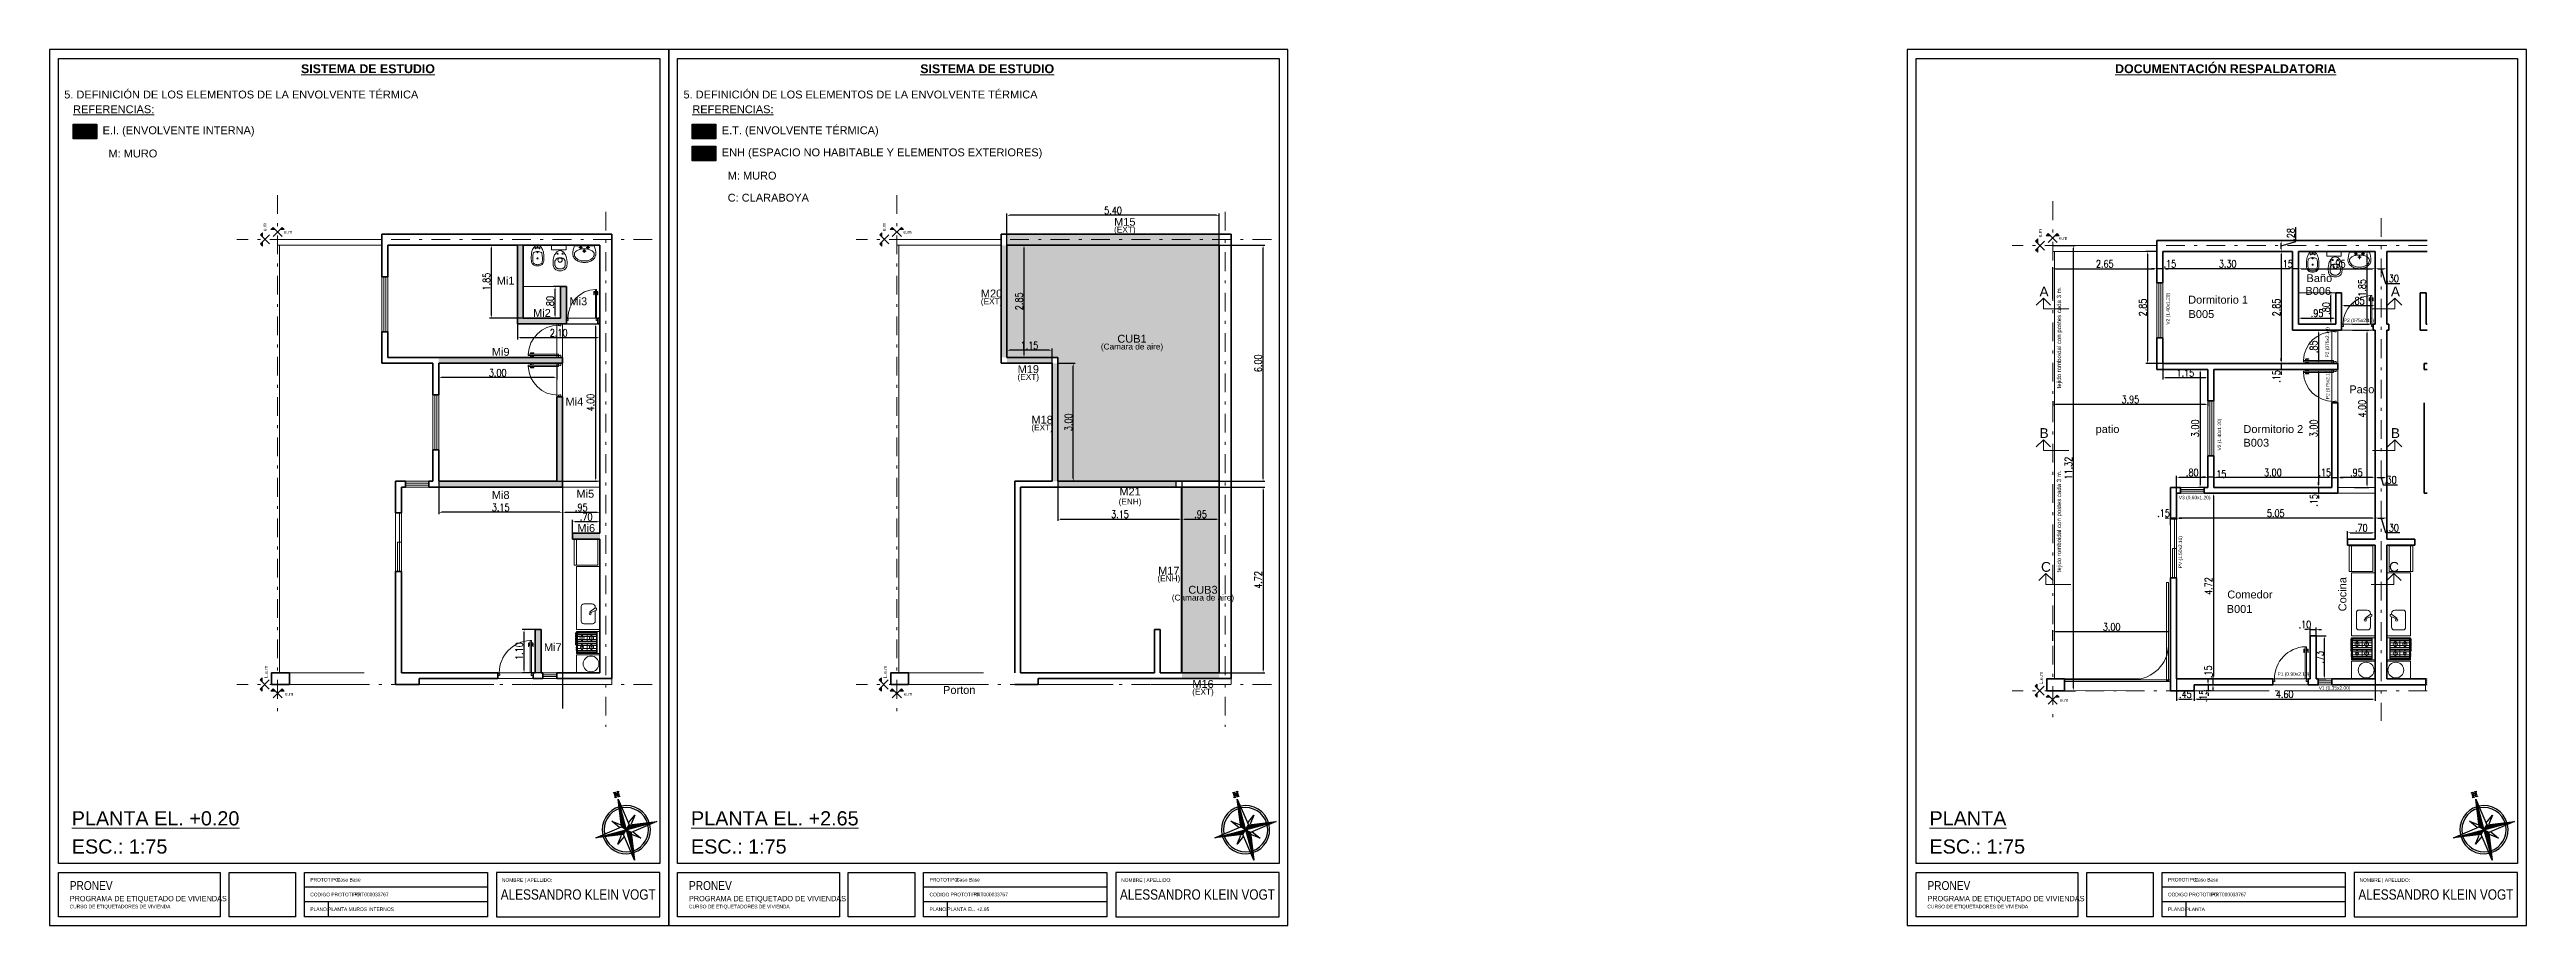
# Model space of a CAD drawing. Header units: millimetres. Extents: x 2761 to 3221, y 1635 to 1962.
# Drawn here: x 2967.8 to 3051.8, y 1832.5 to 1862.2 of the extents above; entities that cross this region are included whole.
import ezdxf
from ezdxf.enums import TextEntityAlignment as Align

# ---------------------------------------------------------------- set-up
doc = ezdxf.new("R2010")
doc.units = ezdxf.units.MM
for name, pattern in [('ACAD_ISO10W100', [18, 12, -3, 0, -3]), ('DASHDOT', [25.4, 12.7, -6.35, 0, -6.35]), ('DASHED', [19.05, 12.7, -6.35]), ('DASHED2', [9.525, 6.35, -3.175])]:
    doc.linetypes.add(name, pattern=pattern)
doc.layers.get('Defpoints').update_dxf_attribs({"lineweight": 5})
for name, color, linetype, lineweight in [('Aberturas', 239, 'Continuous', 18), ('Artefacctos', 249, 'Continuous', 20), ('Cotas', 8, 'Continuous', 15), ('Detalles', 3, 'Continuous', 15), ('Ejes', 3, 'DASHDOT', 13), ('Elementos internos a la zona térmica', 1, 'Continuous', 15), ('Muros', 6, 'Continuous', 50), ('Muros de la envolvente térmica', 5, 'Continuous', 15), ('Proyecciones', 249, 'DASHED', 0), ('Textos', 3, 'Continuous', 9)]:
    doc.layers.add(name, color=color, linetype=linetype, lineweight=lineweight)
doc.layers.add('Espacios No Habitables', color=7, linetype='Continuous', lineweight=15, true_color=0xb4a7d6)
doc.layers.add('No View', color=70, linetype='Continuous', plot=False)
doc.styles.add('cotas', font='romans.shx', dxfattribs={"width": 0.8})
doc.styles.add('ROMANS', font='romans', dxfattribs={"width": 0.8})
doc.styles.get("Standard").update_dxf_attribs({"font": 'arial.ttf'})
doc.dimstyles.new('Esc 1-50', dxfattribs={"dimtxt": 0.25, "dimasz": 0.09, "dimexe": 0.06, "dimexo": 0, "dimgap": 0.04, "dimtad": 1, "dimlfac": 0.5, "dimzin": 4, "dimdsep": 46, "dimtxsty": 'cotas', "dimcen": 2.5, "dimclrd": 7, "dimclre": 7, "dimclrt": 256, "dimaunit": 1, "dimadec": 0, "dimazin": 0, "dimtfac": 1, "dimtmove": 1, "dimatfit": 3, "dimfxl": 0.06, "dimarcsym": 0})
doc.dimstyles.new('Esc 1-75', dxfattribs={"dimtxt": 0.25, "dimasz": 0.09, "dimexe": 0.06, "dimexo": 0, "dimgap": 0.04, "dimtad": 1, "dimlfac": 0.75, "dimzin": 4, "dimdsep": 46, "dimtxsty": 'cotas', "dimcen": 2.5, "dimclrd": 7, "dimclre": 7, "dimclrt": 256, "dimaunit": 1, "dimadec": 0, "dimazin": 0, "dimtfac": 1, "dimtmove": 1, "dimatfit": 3, "dimfxl": 0.06, "dimarcsym": 0})
picture_1 = doc.add_image_def('image1.png', size_in_pixel=(356, 237))

msp = doc.modelspace()

# ---------------------------------------------------------------- texts
at = {"lineweight": 0, "char_height": 0.1202, "attachment_point": 4, "line_spacing_factor": 0.999934}
for s, insert in [('{\\C7;PLANTA MUROS INTERNOS}', (2977.227, 1833.02)), ('{\\C7;PLANTA EL. +2.65}', (2998.227, 1833.02)), ('{\\C7;PLANTA}', (3040.227, 1833.02))]:
    msp.add_mtext(s, dxfattribs=dict(at, insert=insert))
at = {"layer": 'Textos', "color": 7, "lineweight": 20}
for s, height, p in [('M15', 0.2667, (3004.249, 1856.197)), ('(EXT)', 0.2, (3004.249, 1855.966)), ('Mi1', 0.2667, (2983.25, 1854.201)), ('M20', 0.2667, (2999.73, 1853.766)), ('Mi2', 0.2667, (2984.483, 1853.107)), ('Mi3', 0.2667, (2985.716, 1853.501)), ('(EXT)', 0.2, (2999.73, 1853.535)), ('(Camara de aire)', 0.2, (3004.493, 1852.001)), ('CUB1', 0.2667, (3004.493, 1852.232)), ('Mi9', 0.2667, (2983.083, 1851.788)), ('M19', 0.2667, (3000.976, 1851.202)), ('(EXT)', 0.2, (3000.976, 1850.971)), ('Mi4', 0.2667, (2985.583, 1850.101)), ('M18', 0.2667, (3001.446, 1849.486)), ('(EXT)', 0.2, (3001.446, 1849.255)), ('Mi8', 0.2667, (2983.083, 1846.935)), ('Mi5', 0.2667, (2985.952, 1846.976)), ('M21', 0.2667, (3004.427, 1847.053)), ('(ENH)', 0.2, (3004.427, 1846.745)), ('Mi6', 0.2667, (2985.983, 1845.812)), ('(ENH)', 0.2, (3005.742, 1844.14)), ('M17', 0.2667, (3005.742, 1844.371)), ('CUB3', 0.2667, (3006.899, 1843.72)), ('(Camara de aire)', 0.2, (3006.899, 1843.489)), ('Mi7', 0.2667, (2984.85, 1841.774)), ('(EXT)', 0.2, (3006.9, 1840.296)), ('M16', 0.2667, (3006.9, 1840.527))]:
    msp.add_text(s, height=height, dxfattribs=at).set_placement(p, align=Align.CENTER)
at = {"layer": 'Textos', "color": 9, "true_color": 0xc7c8ca}
for s, p in [('e.m', (2975.14, 1856.012)), ('e.m', (2996.14, 1856.012)), ('L.e.m', (2975.183, 1840.861)), ('L.e.m', (2996.183, 1840.861))]:
    msp.add_text(s, height=0.12, rotation=90, dxfattribs=at).set_placement(p)
for p in [(2975.736, 1855.929), (2996.736, 1855.929), (2975.767, 1840.261), (2996.767, 1840.261)]:
    msp.add_text('e.m', height=0.12, dxfattribs=at).set_placement(p)
at = {"layer": 'Textos', "lineweight": 20}
for s, height, p in [('e.m', 0.12, (3035.34, 1855.802)), ('V2 (1.40x1.20)', 0.11731, (3039.683, 1852.843)), ('P2 (075x2.10)', 0.11731, (3045.086, 1851.73)), ('P2 (075x2.10)', 0.11731, (3045.098, 1850.314)), ('V2 (1.40x1.20)', 0.11731, (3041.428, 1848.578)), ('PV (1.50x2.10)', 0.11731, (3040.101, 1844.581)), ('L.e.m', 0.12, (3035.383, 1840.651))]:
    msp.add_text(s, height=height, rotation=90, dxfattribs=at).set_placement(p)
for s, height, p in [('e.m', 0.12, (3035.936, 1855.719)), ('P2 (075x2.10)', 0.11731, (3045.59, 1852.93)), ('V3 (0.60x1.20)', 0.11731, (3039.994, 1846.924)), ('P1 (0.90x2.10)', 0.11731, (3043.341, 1840.939)), ('V1 (0.35x2.00)', 0.11731, (3044.739, 1840.467)), ('e.m', 0.12, (3035.967, 1840.052))]:
    msp.add_text(s, height=height, dxfattribs=at).set_placement(p)
at = {"layer": 'Textos', "color": 7, "lineweight": 20}
for s, height, p in [('A', 0.333, (3035.268, 1853.8)), ('B006', 0.2667, (3044.285, 1853.854)), ('Baño', 0.2667, (3044.323, 1854.287)), ('A', 0.333, (3047.183, 1853.8)), ('Dormitorio 1', 0.26666, (3040.311, 1853.556)), ('B005', 0.2667, (3040.323, 1853.069)), ('Paso', 0.2667, (3045.776, 1850.517)), ('B', 0.333, (3035.268, 1849.001)), ('patio', 0.2667, (3037.171, 1849.169)), ('Dormitorio 2', 0.26666, (3042.184, 1849.169)), ('B003', 0.2667, (3042.186, 1848.706)), ('B', 0.333, (3047.183, 1849.001)), ('C', 0.333, (3035.321, 1844.463)), ('C', 0.333, (3047.124, 1844.463)), ('Comedor', 0.2667, (3041.638, 1843.56)), ('B001', 0.2667, (3041.618, 1843.07))]:
    msp.add_text(s, height=height, dxfattribs=at).set_placement(p)
for s, height, p in [('tejido romboidal con postes cada 3 m.', 0.14666, (3036.002, 1850.68)), ('tejido romboidal con postes cada 3 m.', 0.14666, (3036.002, 1844.447)), ('Cocina', 0.2667, (3045.677, 1843.123))]:
    msp.add_text(s, height=height, rotation=90, dxfattribs=at).set_placement(p)
at = {"layer": 'Textos', "color": 9, "true_color": 0xc7c8ca}
msp.add_text('Porton', height=0.2667, dxfattribs=at).set_placement((2998.634, 1840.324), align=Align.CENTER)
at = {"layer": 'Textos', "color": 7}
for s, insert, char_height, width, attachment_point in [('{\\fArial|b1|i0|c0|p34;\\LSISTEMA DE ESTUDIO}', (2978.582, 1861.519), 0.3, 13.77599, 5), ('{\\fArial|b1|i0|c0|p34;\\LSISTEMA DE ESTUDIO}', (2999.582, 1861.519), 0.3, 13.77599, 5), ('{\\fArial|b1|i0|c0|p34;\\LDOCUMENTACIÓN RESPALDATORIA}', (3041.582, 1861.519), 0.3, 13.77599, 5), ('5. DEFINICIÓN DE LOS ELEMENTOS DE LA ENVOLVENTE TÉRMICA', (2968.282, 1860.645), 0.2667, 13.77599, 4), ('5. DEFINICIÓN DE LOS ELEMENTOS DE LA ENVOLVENTE TÉRMICA', (2989.282, 1860.645), 0.2667, 13.77599, 4), ('{\\LREFERENCIAS:}', (2968.582, 1860.145), 0.2667, 13.77599, 4), ('{\\LREFERENCIAS:}', (2989.582, 1860.145), 0.2667, 13.77599, 4), ('E.I. (ENVOLVENTE INTERNA)', (2969.582, 1859.395), 0.2667, 13.77599, 4), ('E.T. (ENVOLVENTE TÉRMICA)', (2990.582, 1859.395), 0.2667, 13.77599, 4), ('M: MURO', (2969.782, 1858.645), 0.2667, 13.77599, 4), ('ENH (ESPACIO NO HABITABLE Y ELEMENTOS EXTERIORES)', (2990.582, 1858.645), 0.2667, 13.77599, 4), ('C: CLARABOYA', (2990.782, 1857.147), 0.2667, 13.77599, 4), ('M: MURO', (2990.782, 1857.895), 0.2667, 13.77599, 4), ('{\\LPLANTA EL. +0.20}', (2968.537, 1836.344), 0.48, 9.84104, 1), ('{\\LPLANTA EL. +2.65}', (2989.537, 1836.344), 0.48, 9.84104, 1), ('{\\LPLANTA}', (3031.537, 1836.344), 0.48, 9.84104, 1), ('ESC.: 1:75', (2968.537, 1835.389), 0.48, 9.84104, 1), ('ESC.: 1:75', (2989.537, 1835.389), 0.48, 9.84104, 1), ('ESC.: 1:75', (3031.537, 1835.389), 0.48, 9.84104, 1)]:
    msp.add_mtext(s, dxfattribs=dict(at, insert=insert, char_height=char_height, width=width, attachment_point=attachment_point))

# ---------------------------------------------------------------- blocks, each defined once
blk = doc.blocks.new('Rotulo-PRONEV')
at = {"ltscale": 4}
for p, q in [((14.857, 1.299), (8.644, 1.299)), ((14.857, 0.801), (8.644, 0.801))]:
    blk.add_line(p, q, dxfattribs=at)
for points in [[(20.701, 2.099), (0.299, 2.099), (0.299, 29.398), (20.701, 29.398)], [(0.299, 1.797), (5.789, 1.797), (5.789, 0.294), (0.299, 0.294)], [(14.857, 0.296), (8.644, 0.296), (8.644, 1.8), (14.857, 1.8)], [(20.701, 1.8), (15.156, 1.8), (15.156, 0.296), (20.701, 0.296)]]:
    blk.add_lwpolyline(points, close=True, dxfattribs=at)
at = {"layer": 'No View'}
blk.add_line((9.444, 0.801), (9.444, 0.296), dxfattribs=at)
for points in [[(0, 0), (21, 0), (21, 29.7), (0, 29.7)], [(6.088, 1.793), (8.345, 1.793), (8.345, 0.298), (6.088, 0.298)]]:
    blk.add_lwpolyline(points, close=True, dxfattribs=at)
at = {"lineweight": 0, "insert": (0.685, 1.503), "char_height": 0.1803, "width": 5.63699, "attachment_point": 1, "line_spacing_factor": 0.999934}
blk.add_mtext('{\\fArial Narrow|b0|i0|c0|p34;\\H1.66667x;PRONEV\\P\\H0.6x;PROGRAMA DE ETIQUETADO DE VIVIENDAS \\P\\H0.66667x;CURSO DE ETIQUETADORES DE VIVIENDA}', dxfattribs=at)
at = {"lineweight": 0, "line_spacing_factor": 0.999934}
for s, insert, char_height, attachment_point in [('{\\fArial Narrow|b0|i0|c0|p34;CODIGO PROTOTIPO}:', (8.844, 1.048), 0.1202, 4), ('{\\fArial Narrow|b0|i0|c0|p34;PROTOTIPO:}', (8.844, 1.55), 0.1202, 4), ('{\\fArial Narrow|b0|i0|c0|p34;Caso Base}', (9.744, 1.55), 0.1202, 4), ('{\\fArial Narrow|b0|i0|c0|p34;PRT000033767}', (10.344, 1.05), 0.1202, 4), ('{\\fArial Narrow|b0|i0|c0|p34;ALESSANDRO KLEIN VOGT}', (17.929, 1.048), 0.35, 5), ('{\\fArial Narrow|b0|i0|c0|p34;NOMBRE | APELLIDO:}', (15.342, 1.599), 0.1202, 1), ('{\\fArial Narrow|b0|i0|c0|p34;PLANO}:', (8.844, 0.55), 0.1202, 4)]:
    blk.add_mtext(s, dxfattribs=dict(at, insert=insert, char_height=char_height, attachment_point=attachment_point))
image = blk.add_image(picture_1, insert=(6.088, 0.298), size_in_units=(2.257, 1.502))
image.dxf.flags = 7
blk = doc.blocks.new('*X5')
at = {"color": 0, "linetype": 'ByBlock'}
for p, q in [((-217.53, 160.5), (-217.53, 160.5)), ((-217.52, 160.498), (-217.52, 160.5)), ((-217.51, 160.497), (-217.51, 160.5)), ((-217.5, 160.496), (-217.5, 160.5)), ((-217.49, 160.494), (-217.49, 160.5)), ((-217.48, 160.493), (-217.48, 160.5)), ((-217.47, 160.491), (-217.47, 160.5)), ((-217.46, 160.49), (-217.46, 160.5)), ((-217.45, 160.488), (-217.45, 160.5)), ((-217.44, 160.487), (-217.44, 160.5)), ((-217.43, 160.486), (-217.43, 160.5)), ((-217.42, 160.484), (-217.42, 160.5)), ((-217.41, 160.483), (-217.41, 160.5)), ((-217.4, 160.481), (-217.4, 160.5)), ((-217.39, 160.48), (-217.39, 160.5)), ((-217.38, 160.478), (-217.38, 160.5)), ((-217.37, 160.477), (-217.37, 160.5)), ((-217.36, 160.476), (-217.36, 160.5)), ((-217.35, 160.474), (-217.35, 160.5)), ((-217.34, 160.473), (-217.34, 160.5)), ((-217.33, 160.471), (-217.33, 160.5)), ((-217.32, 160.47), (-217.32, 160.5)), ((-217.31, 160.468), (-217.31, 160.5)), ((-217.3, 160.467), (-217.3, 160.5)), ((-217.29, 160.466), (-217.29, 160.5)), ((-217.28, 160.464), (-217.28, 160.5)), ((-217.27, 160.463), (-217.27, 160.5)), ((-217.26, 160.461), (-217.26, 160.5)), ((-217.25, 160.46), (-217.25, 160.5)), ((-217.24, 160.458), (-217.24, 160.5)), ((-217.23, 160.457), (-217.23, 160.5)), ((-217.22, 160.456), (-217.22, 160.5)), ((-217.21, 160.454), (-217.21, 160.5)), ((-217.2, 160.453), (-217.2, 160.5)), ((-217.19, 160.451), (-217.19, 160.5)), ((-217.18, 160.45), (-217.18, 160.5)), ((-217.17, 160.448), (-217.17, 160.5)), ((-217.16, 160.447), (-217.16, 160.5)), ((-217.15, 160.446), (-217.15, 160.5)), ((-217.14, 160.444), (-217.14, 160.5)), ((-217.13, 160.443), (-217.13, 160.5)), ((-217.12, 160.441), (-217.12, 160.5)), ((-217.11, 160.44), (-217.11, 160.5)), ((-217.1, 160.438), (-217.1, 160.5)), ((-217.09, 160.441), (-217.09, 160.5)), ((-217.08, 160.451), (-217.08, 160.5)), ((-217.07, 160.461), (-217.07, 160.5)), ((-217.06, 160.471), (-217.06, 160.5)), ((-217.05, 160.481), (-217.05, 160.5)), ((-217.04, 160.491), (-217.04, 160.5))]:
    blk.add_line(p, q, dxfattribs=at)
blk = doc.blocks.new('Sbpln014')
at = {"color": 0, "linetype": 'ByBlock'}
for p, q in [((-0.156, 0.156), (0, 1.25)), ((0, 1.25), (0.156, 0.156)), ((0, 1.25), (0, 0)), ((-1.25, 0), (-0.156, 0.156)), ((-0.156, -0.156), (-1.25, 0)), ((0, 0), (-1.25, 0)), ((-0.234, 0.156), (-0.469, 0.469)), ((-0.469, 0.469), (-0.156, 0.234)), ((-0.156, 0.156), (0, 0)), ((-0.156, -0.156), (0, 0)), ((0, 0), (0.156, 0.156)), ((0, 0), (0.156, -0.156)), ((0, 0), (0, -1.25)), ((1.25, 0), (0, 0)), ((0.156, 0.234), (0.469, 0.469)), ((0.156, 0.156), (1.25, 0)), ((0.469, 0.469), (0.234, 0.156)), ((-0.469, -0.469), (-0.234, -0.156)), ((-0.156, -0.234), (-0.469, -0.469)), ((0, -1.25), (-0.156, -0.156)), ((0.156, -0.156), (0, -1.25)), ((1.25, 0), (0.156, -0.156)), ((0.469, -0.469), (0.156, -0.234)), ((0.234, -0.156), (0.469, -0.469))]:
    blk.add_line(p, q, dxfattribs=at)
blk.add_lwpolyline([(1.348, 0.064), (1.348, 0.044), (1.328, 0.044), (1.328, 0.103), (1.348, 0.103), (1.348, 0.083), (1.523, 0.083), (1.523, 0.103), (1.543, 0.103), (1.543, 0.044), (1.387, -0.053), (1.523, -0.053), (1.523, -0.034), (1.543, -0.034), (1.543, -0.092), (1.523, -0.092), (1.523, -0.073), (1.348, -0.073), (1.348, -0.092), (1.328, -0.092), (1.328, -0.034), (1.484, 0.064), (1.348, 0.064)], dxfattribs=at)
for radius, start, end in [(0.95, 92.58912, 177.41088), (0.873, 93.5464, 176.4536), (0.95, 0, 87.41088), (0.873, 0, 86.4536), (0.95, 182.58912, 267.41088), (0.873, 183.5464, 266.4536), (0.95, 270, 357.41088), (0.873, 270, 356.4536)]:
    blk.add_arc((0, 0), radius, start, end, dxfattribs=at)
for p, xscale, yscale, zscale, rotation in [((-401.25, -542.578), 2.499999999999996, 2.499999999999996, 2.499999999999996, 270), ((-542.578, 401.25), 2.5, 2.5, 2.5, 180), ((401.25, 542.578), 2.5, 2.5, 2.5, 90)]:
    blk.add_blockref('*X5', p, dxfattribs=dict(at, xscale=xscale, yscale=yscale, zscale=zscale, rotation=rotation))
at = {"color": 0, "linetype": 'ByBlock', "xscale": 2.5, "yscale": 2.5, "zscale": 2.5}
blk.add_blockref('*X5', (542.578, -401.25), dxfattribs=at)
blk = doc.blocks.new('Bidet')
at = {"color": 0, "linetype": 'ByBlock'}
blk.add_lwpolyline([(0.097, 0.628, -0.262722), (0.176, 0.5, -0.061431), (0.171, 0.274, -0.073837), (0.143, 0.178, -0.02136), (0.11, 0.116, -0.217458), (0.046, 0.075, -0.067695), (0, 0.071, -0.067639), (-0.045, 0.075, -0.190009), (-0.109, 0.116, -0.02136), (-0.143, 0.178, -0.069685), (-0.171, 0.274, -0.061431), (-0.176, 0.5, -0.262722), (-0.097, 0.628, -0.09682), (0, 0.645, -0.096471), (0.097, 0.628)], format="xyb", close=True, dxfattribs=at)
for points in [[(-0.127, 0.29, -0.084724), (-0.132, 0.53, -0.252864), (-0.091, 0.589, -0.103412), (0, 0.612, -0.103412)], [(0, 0.231, -0.087783), (-0.109, 0.258, -0.148188), (-0.127, 0.29, -0.09678)], [(0.127, 0.29, 0.084724), (0.132, 0.53, 0.252864), (0.091, 0.589, 0.103412), (0.001, 0.612, 0.103412)], [(0.001, 0.231, 0.087783), (0.109, 0.258, 0.148188), (0.127, 0.29, 0.09678)]]:
    blk.add_lwpolyline(points, format="xyb", dxfattribs=at)
for centre, radius in [((-0.056, 0.137), 0.0166), ((0, 0.431), 0.0166), ((0, 0.253), 0.0171), ((0, 0.116), 0.0166), ((0.056, 0.137), 0.0166)]:
    blk.add_circle(centre, radius, dxfattribs=at)
blk = doc.blocks.new('Inodoro')
at = {"color": 0, "linetype": 'ByBlock'}
blk.add_lwpolyline([(0, 0.585, 0.193023), (-0.137, 0.535, 0.145572), (-0.172, 0.456, 0.077711), (-0.165, 0.255, 0.087544), (-0.125, 0.161, 0.055228), (-0.065, 0.091, 0.090627), (0, 0.072, 0.091051), (0.065, 0.091, 0.055228), (0.126, 0.161, 0.087544), (0.165, 0.255, 0.077711), (0.172, 0.456, 0.145572), (0.137, 0.535, 0.193023), (0, 0.585, 61.25604)], format="xyb", close=True, dxfattribs=at)
for points in [[(-0.015, 0.536), (-0.033, 0.535, 0.028747), (-0.061, 0.527, 0.052421), (-0.075, 0.521, 0.050041), (-0.092, 0.508, 0.040538), (-0.109, 0.49, 0.036304), (-0.125, 0.468, 0.08346), (-0.129, 0.457, 0.024812), (-0.13, 0.446, 0.009631), (-0.132, 0.42, 0.014344), (-0.133, 0.411, 0.009208), (-0.132, 0.396)], [(-0.015, 0.256), (-0.033, 0.258, -0.028747), (-0.061, 0.265, -0.052421), (-0.075, 0.272, -0.050041), (-0.092, 0.284, -0.040538), (-0.109, 0.303, -0.036304), (-0.125, 0.325, -0.08346), (-0.129, 0.336, -0.024812), (-0.13, 0.346, -0.009631), (-0.132, 0.373, -0.014344), (-0.133, 0.382, -0.009208), (-0.132, 0.396)], [(0.015, 0.536), (0.033, 0.535, -0.028747), (0.061, 0.527, -0.052421), (0.075, 0.521, -0.050041), (0.092, 0.508, -0.040538), (0.109, 0.49, -0.036304), (0.124, 0.468, -0.08346), (0.129, 0.457, -0.024812), (0.13, 0.446, -0.009631), (0.132, 0.42, -0.014344), (0.132, 0.411, -0.009208), (0.132, 0.396)], [(0.015, 0.256), (0.033, 0.258, 0.028747), (0.061, 0.265, 0.052421), (0.075, 0.272, 0.050041), (0.092, 0.284, 0.040538), (0.109, 0.303, 0.036304), (0.124, 0.325, 0.08346), (0.129, 0.336, 0.024812), (0.13, 0.346, 0.009631), (0.132, 0.373, 0.014344), (0.132, 0.382, 0.009208), (0.132, 0.396)]]:
    blk.add_lwpolyline(points, format="xyb", dxfattribs=at)
for points in [[(-0.015, 0.536), (0, 0.536)], [(-0.015, 0.256), (0, 0.256)], [(0.015, 0.536), (0, 0.536)], [(0.015, 0.256), (0, 0.256)]]:
    blk.add_lwpolyline(points, dxfattribs=at)
for centre, radius in [((-0.064, 0.152), 0.0141), ((0, 0.314), 0.0535), ((0.064, 0.152), 0.0141)]:
    blk.add_circle(centre, radius, dxfattribs=at)
at = {"color": 0, "linetype": 'ByBlock', "style": 'ROMANS', "flags": 1}
blk.add_attdef('NOMENCLATURA', text='', height=0.08, dxfattribs=at).set_placement((0.017, 0.438), align=Align.MIDDLE)
blk = doc.blocks.new('Lav1')
at = {"color": 0, "linetype": 'ByBlock'}
for p, q in [((-0.098, 0.005), (-0.098, -0.092)), ((0.098, 0.005), (0.098, -0.092)), ((-0.146, -0.044), (-0.049, -0.044)), ((-0.048, -0.14), (0.048, -0.14)), ((0, -0.092), (0, -0.189)), ((0.049, -0.044), (0.146, -0.044))]:
    blk.add_line(p, q, dxfattribs=at)
for points in [[(0.268, 0, -0.093113), (0.31, -0.225, -0.130379), (0.288, -0.307, -0.106492), (0.219, -0.384, -0.084146), (0.123, -0.432, -0.073141), (0, -0.45, -0.073141), (-0.123, -0.432, -0.084146), (-0.219, -0.384, -0.106492), (-0.288, -0.307, -0.130379), (-0.31, -0.225, -0.093113), (-0.268, 0)], [(-0.27, -0.225, -0.165741), (-0.253, -0.175, -0.105633), (-0.191, -0.122, -0.068595), (-0.109, -0.092, -0.054776), (0, -0.08, -0.054776), (0.109, -0.092, -0.068595), (0.191, -0.122, -0.105633), (0.253, -0.175, -0.165741), (0.27, -0.225, -0.130379), (0.253, -0.287, -0.106492), (0.196, -0.352, -0.084146), (0.111, -0.394, -0.073141), (0, -0.41, -0.073141), (-0.111, -0.394, -0.084146), (-0.196, -0.352, -0.106492), (-0.253, -0.287, -0.130379)]]:
    blk.add_lwpolyline(points, format="xyb", close=True, dxfattribs=at)
for centre, radius in [((-0.098, -0.044), 0.03), ((0, -0.14), 0.028), ((0, -0.14), 0.014), ((0.098, -0.044), 0.03)]:
    blk.add_circle(centre, radius, dxfattribs=at)
blk = doc.blocks.new('P82i')
at = {"color": 0, "linetype": 'ByBlock'}
for points in [[(0.036, 0.828), (0.011, 0.828, 0.414214), (0.001, 0.818), (0.001, 0.738), (0.011, 0.738), (0.021, 0.808), (0.036, 0.808)], [(0.081, 0.828), (0.106, 0.828, -0.414214), (0.116, 0.818), (0.116, 0.738), (0.106, 0.738), (0.096, 0.808), (0.081, 0.808)]]:
    blk.add_lwpolyline(points, format="xyb", dxfattribs=at)
for points in [[(0.041, 0.798), (0.036, 0.798), (0.036, 0.838), (0.041, 0.838)], [(0.076, 0.838), (0.081, 0.838), (0.081, 0.798), (0.076, 0.798)]]:
    blk.add_lwpolyline(points, dxfattribs=at)
for points in [[(0.076, 0.89), (0.041, 0.89), (0.041, 0.07), (0.076, 0.07)], [(0, 0.07), (0.041, 0.07), (0.041, 0.035), (0.051, 0.035), (0.051, 0.01), (0.041, 0), (0, 0)], [(0.9, 0), (0.861, 0), (0.851, 0.01), (0.851, 0.035), (0.861, 0.035), (0.861, 0.07), (0.9, 0.07)]]:
    blk.add_lwpolyline(points, close=True, dxfattribs=at)
blk.add_arc((0.041, 0.07), 0.82, 360, 87.55371, dxfattribs=at)
blk = doc.blocks.new('*D189')
at = {"layer": 'Cotas', "color": 7, "lineweight": -2, "transparency": 16777216}
for p, q in [((2983.85, 1855.535), (2982.703, 1855.535)), ((2982.763, 1855.445), (2982.763, 1853.158)), ((2983.85, 1853.068), (2982.703, 1853.068))]:
    blk.add_line(p, q, dxfattribs=at)
at = {"layer": 'Cotas', "color": 7, "transparency": 16777216}
for points in [[(2982.748, 1855.445), (2982.778, 1855.445), (2982.763, 1855.535)], [(2982.748, 1853.158), (2982.778, 1853.158), (2982.763, 1853.068)]]:
    blk.add_solid(points, dxfattribs=at)
at = {"layer": 'Defpoints', "color": 0, "transparency": 16777216}
for p in [(2983.85, 1855.535), (2982.763, 1853.068), (2983.85, 1853.068)]:
    blk.add_point(p, dxfattribs=at)
at = {"layer": 'Cotas', "transparency": 16777216, "insert": (2982.598, 1854.301), "char_height": 0.25, "attachment_point": 5, "rotation": 90, "style": 'cotas'}
blk.add_mtext('1.85', dxfattribs=at)
blk = doc.blocks.new('*D190')
at = {"layer": 'Cotas', "color": 7, "lineweight": -2, "transparency": 16777216}
for p, q in [((2983.65, 1853.068), (2983.65, 1852.339)), ((2986.45, 1853.068), (2986.45, 1852.339)), ((2986.36, 1852.399), (2983.74, 1852.399))]:
    blk.add_line(p, q, dxfattribs=at)
at = {"layer": 'Cotas', "color": 7, "transparency": 16777216}
for points in [[(2983.74, 1852.414), (2983.74, 1852.384), (2983.65, 1852.399)], [(2986.36, 1852.414), (2986.36, 1852.384), (2986.45, 1852.399)]]:
    blk.add_solid(points, dxfattribs=at)
at = {"layer": 'Defpoints', "color": 0, "transparency": 16777216}
for p in [(2983.65, 1853.068), (2986.45, 1853.068), (2983.65, 1852.399)]:
    blk.add_point(p, dxfattribs=at)
at = {"layer": 'Cotas', "transparency": 16777216, "insert": (2985.05, 1852.564), "char_height": 0.25, "attachment_point": 5, "style": 'cotas'}
blk.add_mtext('2.10', dxfattribs=at)
blk = doc.blocks.new('*D191')
at = {"layer": 'Cotas', "color": 7, "lineweight": -2, "transparency": 16777216}
for p, q in [((2985.116, 1854.135), (2984.869, 1854.135)), ((2984.929, 1853.158), (2984.929, 1854.045)), ((2985.116, 1853.068), (2984.869, 1853.068))]:
    blk.add_line(p, q, dxfattribs=at)
at = {"layer": 'Cotas', "color": 7, "transparency": 16777216}
for points in [[(2984.914, 1854.045), (2984.944, 1854.045), (2984.929, 1854.135)], [(2984.914, 1853.158), (2984.944, 1853.158), (2984.929, 1853.068)]]:
    blk.add_solid(points, dxfattribs=at)
at = {"layer": 'Defpoints', "color": 0, "transparency": 16777216}
for p in [(2984.929, 1854.135), (2985.116, 1854.135), (2985.116, 1853.068)]:
    blk.add_point(p, dxfattribs=at)
at = {"layer": 'Cotas', "transparency": 16777216, "insert": (2984.764, 1853.601), "char_height": 0.25, "attachment_point": 5, "rotation": 90, "style": 'cotas'}
blk.add_mtext('.80', dxfattribs=at)
blk = doc.blocks.new('*D192')
at = {"layer": 'Cotas', "color": 7, "lineweight": -2, "transparency": 16777216}
for p, q in [((2980.983, 1851.535), (2980.983, 1850.987)), ((2984.983, 1851.535), (2984.983, 1850.987)), ((2984.893, 1851.047), (2981.073, 1851.047))]:
    blk.add_line(p, q, dxfattribs=at)
at = {"layer": 'Cotas', "color": 7, "transparency": 16777216}
for points in [[(2981.073, 1851.062), (2981.073, 1851.032), (2980.983, 1851.047)], [(2984.893, 1851.062), (2984.893, 1851.032), (2984.983, 1851.047)]]:
    blk.add_solid(points, dxfattribs=at)
at = {"layer": 'Defpoints', "color": 0, "transparency": 16777216}
for p in [(2980.983, 1851.535), (2984.983, 1851.535), (2980.983, 1851.047)]:
    blk.add_point(p, dxfattribs=at)
at = {"layer": 'Cotas', "transparency": 16777216, "insert": (2982.983, 1851.212), "char_height": 0.25, "attachment_point": 5, "style": 'cotas'}
blk.add_mtext('3.00', dxfattribs=at)
blk = doc.blocks.new('*D193')
at = {"layer": 'Cotas', "color": 7, "lineweight": -2, "transparency": 16777216}
for p, q in [((2985.183, 1852.868), (2986.358, 1852.868)), ((2986.298, 1852.778), (2986.298, 1847.625)), ((2984.983, 1847.535), (2986.358, 1847.535))]:
    blk.add_line(p, q, dxfattribs=at)
at = {"layer": 'Cotas', "color": 7, "transparency": 16777216}
for points in [[(2986.283, 1852.778), (2986.313, 1852.778), (2986.298, 1852.868)], [(2986.283, 1847.625), (2986.313, 1847.625), (2986.298, 1847.535)]]:
    blk.add_solid(points, dxfattribs=at)
at = {"layer": 'Defpoints', "color": 0, "transparency": 16777216}
for p in [(2985.183, 1852.868), (2984.983, 1847.535), (2986.298, 1847.535)]:
    blk.add_point(p, dxfattribs=at)
at = {"layer": 'Cotas', "transparency": 16777216, "insert": (2986.133, 1850.201), "char_height": 0.25, "attachment_point": 5, "rotation": 90, "style": 'cotas'}
blk.add_mtext('4.00', dxfattribs=at)
blk = doc.blocks.new('*D186')
at = {"layer": 'Cotas', "color": 7, "lineweight": -2, "transparency": 16777216}
for p, q in [((2980.983, 1847.535), (2980.983, 1846.42)), ((2985.183, 1847.335), (2985.183, 1846.42)), ((2985.093, 1846.48), (2981.073, 1846.48))]:
    blk.add_line(p, q, dxfattribs=at)
at = {"layer": 'Cotas', "color": 7, "transparency": 16777216}
for points in [[(2981.073, 1846.495), (2981.073, 1846.465), (2980.983, 1846.48)], [(2985.093, 1846.495), (2985.093, 1846.465), (2985.183, 1846.48)]]:
    blk.add_solid(points, dxfattribs=at)
at = {"layer": 'Defpoints', "color": 0, "transparency": 16777216}
for p in [(2980.983, 1847.535), (2985.183, 1847.335), (2980.983, 1846.48)]:
    blk.add_point(p, dxfattribs=at)
at = {"layer": 'Cotas', "transparency": 16777216, "insert": (2983.083, 1846.645), "char_height": 0.25, "attachment_point": 5, "style": 'cotas'}
blk.add_mtext('3.15', dxfattribs=at)
blk = doc.blocks.new('*D187')
at = {"layer": 'Cotas', "color": 7, "lineweight": -2, "transparency": 16777216}
for p, q in [((2985.516, 1845.775), (2985.516, 1846.221)), ((2986.36, 1846.161), (2985.606, 1846.161)), ((2986.45, 1845.775), (2986.45, 1846.221))]:
    blk.add_line(p, q, dxfattribs=at)
at = {"layer": 'Cotas', "color": 7, "transparency": 16777216}
for points in [[(2985.606, 1846.176), (2985.606, 1846.146), (2985.516, 1846.161)], [(2986.36, 1846.176), (2986.36, 1846.146), (2986.45, 1846.161)]]:
    blk.add_solid(points, dxfattribs=at)
at = {"layer": 'Defpoints', "color": 0, "transparency": 16777216}
for p in [(2985.516, 1846.161), (2985.516, 1845.775), (2986.45, 1845.775)]:
    blk.add_point(p, dxfattribs=at)
at = {"layer": 'Cotas', "transparency": 16777216, "insert": (2985.983, 1846.326), "char_height": 0.25, "attachment_point": 5, "style": 'cotas'}
blk.add_mtext('.70', dxfattribs=at)
blk = doc.blocks.new('*D188')
at = {"layer": 'Cotas', "color": 7, "lineweight": -2, "transparency": 16777216}
for p, q in [((2984.45, 1842.506), (2983.816, 1842.506)), ((2983.876, 1841.132), (2983.876, 1842.416)), ((2984.45, 1841.042), (2983.816, 1841.042))]:
    blk.add_line(p, q, dxfattribs=at)
at = {"layer": 'Cotas', "color": 7, "transparency": 16777216}
for points in [[(2983.861, 1842.416), (2983.891, 1842.416), (2983.876, 1842.506)], [(2983.861, 1841.132), (2983.891, 1841.132), (2983.876, 1841.042)]]:
    blk.add_solid(points, dxfattribs=at)
at = {"layer": 'Defpoints', "color": 0, "transparency": 16777216}
for p in [(2983.876, 1842.506), (2984.45, 1842.506), (2984.45, 1841.042)]:
    blk.add_point(p, dxfattribs=at)
at = {"layer": 'Cotas', "transparency": 16777216, "insert": (2983.711, 1841.774), "char_height": 0.25, "attachment_point": 5, "rotation": 90, "style": 'cotas'}
blk.add_mtext('1.10', dxfattribs=at)
blk = doc.blocks.new('*D194')
at = {"layer": 'Cotas', "color": 7, "lineweight": -2, "transparency": 16777216}
for p, q in [((2985.183, 1847.335), (2985.183, 1846.42)), ((2986.45, 1847.335), (2986.45, 1846.42)), ((2985.273, 1846.48), (2986.36, 1846.48))]:
    blk.add_line(p, q, dxfattribs=at)
at = {"layer": 'Cotas', "color": 7, "transparency": 16777216}
for points in [[(2985.273, 1846.495), (2985.273, 1846.465), (2985.183, 1846.48)], [(2986.36, 1846.495), (2986.36, 1846.465), (2986.45, 1846.48)]]:
    blk.add_solid(points, dxfattribs=at)
at = {"layer": 'Defpoints', "color": 0, "transparency": 16777216}
for p in [(2985.183, 1847.335), (2986.45, 1847.335), (2986.45, 1846.48)]:
    blk.add_point(p, dxfattribs=at)
at = {"layer": 'Cotas', "transparency": 16777216, "insert": (2985.816, 1846.645), "char_height": 0.25, "attachment_point": 5, "style": 'cotas'}
blk.add_mtext('.95', dxfattribs=at)
blk = doc.blocks.new('*D195')
at = {"layer": 'Cotas', "color": 7, "lineweight": -2, "transparency": 16777216}
for p, q in [((3006.183, 1847.535), (3006.183, 1846.187)), ((3007.45, 1847.535), (3007.45, 1846.187)), ((3006.273, 1846.247), (3007.36, 1846.247))]:
    blk.add_line(p, q, dxfattribs=at)
at = {"layer": 'Cotas', "color": 7, "transparency": 16777216}
for points in [[(3006.273, 1846.262), (3006.273, 1846.232), (3006.183, 1846.247)], [(3007.36, 1846.262), (3007.36, 1846.232), (3007.45, 1846.247)]]:
    blk.add_solid(points, dxfattribs=at)
at = {"layer": 'Defpoints', "color": 0, "transparency": 16777216}
for p in [(3006.183, 1847.535), (3007.45, 1847.535), (3007.45, 1846.247)]:
    blk.add_point(p, dxfattribs=at)
at = {"layer": 'Cotas', "transparency": 16777216, "insert": (3006.816, 1846.412), "char_height": 0.25, "attachment_point": 5, "style": 'cotas'}
blk.add_mtext('.95', dxfattribs=at)
blk = doc.blocks.new('*D196')
at = {"layer": 'Cotas', "color": 7, "lineweight": -2, "transparency": 16777216}
for p, q in [((3001.983, 1847.535), (3001.983, 1846.187)), ((3006.183, 1847.535), (3006.183, 1846.187)), ((3002.073, 1846.247), (3006.093, 1846.247))]:
    blk.add_line(p, q, dxfattribs=at)
at = {"layer": 'Cotas', "color": 7, "transparency": 16777216}
for points in [[(3002.073, 1846.262), (3002.073, 1846.232), (3001.983, 1846.247)], [(3006.093, 1846.262), (3006.093, 1846.232), (3006.183, 1846.247)]]:
    blk.add_solid(points, dxfattribs=at)
at = {"layer": 'Defpoints', "color": 0, "transparency": 16777216}
for p in [(3001.983, 1847.535), (3006.183, 1847.535), (3006.183, 1846.247)]:
    blk.add_point(p, dxfattribs=at)
at = {"layer": 'Cotas', "transparency": 16777216, "insert": (3004.083, 1846.412), "char_height": 0.25, "attachment_point": 5, "style": 'cotas'}
blk.add_mtext('3.15', dxfattribs=at)
blk = doc.blocks.new('*D197')
at = {"layer": 'Cotas', "color": 7, "lineweight": -2, "transparency": 16777216}
for p, q in [((3007.45, 1855.535), (3008.999, 1855.535)), ((3008.939, 1847.625), (3008.939, 1855.445)), ((3007.45, 1847.535), (3008.999, 1847.535))]:
    blk.add_line(p, q, dxfattribs=at)
at = {"layer": 'Cotas', "color": 7, "transparency": 16777216}
for points in [[(3008.924, 1855.445), (3008.954, 1855.445), (3008.939, 1855.535)], [(3008.924, 1847.625), (3008.954, 1847.625), (3008.939, 1847.535)]]:
    blk.add_solid(points, dxfattribs=at)
at = {"layer": 'Defpoints', "color": 0, "transparency": 16777216}
for p in [(3007.45, 1855.535), (3008.939, 1855.535), (3007.45, 1847.535)]:
    blk.add_point(p, dxfattribs=at)
at = {"layer": 'Cotas', "transparency": 16777216, "insert": (3008.774, 1851.535), "char_height": 0.25, "attachment_point": 5, "rotation": 90, "style": 'cotas'}
blk.add_mtext('6.00', dxfattribs=at)
blk = doc.blocks.new('*D198')
at = {"layer": 'Cotas', "color": 7, "lineweight": -2, "transparency": 16777216}
for p, q in [((3000.25, 1855.535), (3000.25, 1856.61)), ((3007.36, 1856.55), (3000.34, 1856.55)), ((3007.45, 1855.535), (3007.45, 1856.61))]:
    blk.add_line(p, q, dxfattribs=at)
at = {"layer": 'Cotas', "color": 7, "transparency": 16777216}
for points in [[(3000.34, 1856.565), (3000.34, 1856.535), (3000.25, 1856.55)], [(3007.36, 1856.565), (3007.36, 1856.535), (3007.45, 1856.55)]]:
    blk.add_solid(points, dxfattribs=at)
at = {"layer": 'Defpoints', "color": 0, "transparency": 16777216}
for p in [(3000.25, 1856.55), (3000.25, 1855.535), (3007.45, 1855.535)]:
    blk.add_point(p, dxfattribs=at)
at = {"layer": 'Cotas', "transparency": 16777216, "insert": (3003.85, 1856.715), "char_height": 0.25, "attachment_point": 5, "style": 'cotas'}
blk.add_mtext('5.40', dxfattribs=at)
blk = doc.blocks.new('*D199')
at = {"layer": 'Cotas', "color": 7, "lineweight": -2, "transparency": 16777216}
for p, q in [((3000.25, 1855.535), (3000.89, 1855.535)), ((3000.83, 1851.825), (3000.83, 1855.445)), ((3000.25, 1851.735), (3000.89, 1851.735))]:
    blk.add_line(p, q, dxfattribs=at)
at = {"layer": 'Cotas', "color": 7, "transparency": 16777216}
for points in [[(3000.815, 1855.445), (3000.845, 1855.445), (3000.83, 1855.535)], [(3000.815, 1851.825), (3000.845, 1851.825), (3000.83, 1851.735)]]:
    blk.add_solid(points, dxfattribs=at)
at = {"layer": 'Defpoints', "color": 0, "transparency": 16777216}
for p in [(3000.25, 1855.535), (3000.83, 1855.535), (3000.25, 1851.735)]:
    blk.add_point(p, dxfattribs=at)
at = {"layer": 'Cotas', "transparency": 16777216, "insert": (3000.665, 1853.635), "char_height": 0.25, "attachment_point": 5, "rotation": 90, "style": 'cotas'}
blk.add_mtext('2.85', dxfattribs=at)
blk = doc.blocks.new('*D200')
at = {"layer": 'Cotas', "color": 7, "lineweight": -2, "transparency": 16777216}
for p, q in [((3001.983, 1851.535), (3002.563, 1851.535)), ((3002.503, 1847.625), (3002.503, 1851.445)), ((3001.983, 1847.535), (3002.563, 1847.535))]:
    blk.add_line(p, q, dxfattribs=at)
at = {"layer": 'Cotas', "color": 7, "transparency": 16777216}
for points in [[(3002.488, 1851.445), (3002.518, 1851.445), (3002.503, 1851.535)], [(3002.488, 1847.625), (3002.518, 1847.625), (3002.503, 1847.535)]]:
    blk.add_solid(points, dxfattribs=at)
at = {"layer": 'Defpoints', "color": 0, "transparency": 16777216}
for p in [(3001.983, 1851.535), (3002.503, 1851.535), (3001.983, 1847.535)]:
    blk.add_point(p, dxfattribs=at)
at = {"layer": 'Cotas', "transparency": 16777216, "insert": (3002.338, 1849.535), "char_height": 0.25, "attachment_point": 5, "rotation": 90, "style": 'cotas'}
blk.add_mtext('3.00', dxfattribs=at)
blk = doc.blocks.new('*D201')
at = {"layer": 'Cotas', "color": 7, "lineweight": -2, "transparency": 16777216}
for p, q in [((3000.25, 1851.735), (3000.25, 1852.035)), ((3001.693, 1851.975), (3000.34, 1851.975)), ((3001.783, 1851.535), (3001.783, 1852.035))]:
    blk.add_line(p, q, dxfattribs=at)
at = {"layer": 'Cotas', "color": 7, "transparency": 16777216}
for points in [[(3000.34, 1851.99), (3000.34, 1851.96), (3000.25, 1851.975)], [(3001.693, 1851.99), (3001.693, 1851.96), (3001.783, 1851.975)]]:
    blk.add_solid(points, dxfattribs=at)
at = {"layer": 'Defpoints', "color": 0, "transparency": 16777216}
for p in [(3000.25, 1851.975), (3000.25, 1851.735), (3001.783, 1851.535)]:
    blk.add_point(p, dxfattribs=at)
at = {"layer": 'Cotas', "transparency": 16777216, "insert": (3001.016, 1852.14), "char_height": 0.25, "attachment_point": 5, "style": 'cotas'}
blk.add_mtext('1.15', dxfattribs=at)
blk = doc.blocks.new('*D202')
at = {"layer": 'Cotas', "color": 7, "lineweight": -2, "transparency": 16777216}
for p, q in [((3007.45, 1847.335), (3008.999, 1847.335)), ((3008.939, 1847.245), (3008.939, 1841.132)), ((3007.45, 1841.042), (3008.999, 1841.042))]:
    blk.add_line(p, q, dxfattribs=at)
at = {"layer": 'Cotas', "color": 7, "transparency": 16777216}
for points in [[(3008.924, 1847.245), (3008.954, 1847.245), (3008.939, 1847.335)], [(3008.924, 1841.132), (3008.954, 1841.132), (3008.939, 1841.042)]]:
    blk.add_solid(points, dxfattribs=at)
at = {"layer": 'Defpoints', "color": 0, "transparency": 16777216}
for p in [(3007.45, 1847.335), (3007.45, 1841.042), (3008.939, 1841.042)]:
    blk.add_point(p, dxfattribs=at)
at = {"layer": 'Cotas', "transparency": 16777216, "insert": (3008.774, 1844.188), "char_height": 0.25, "attachment_point": 5, "rotation": 90, "style": 'cotas'}
blk.add_mtext('4.72', dxfattribs=at)
blk = doc.blocks.new('*D225')
at = {"layer": 'Cotas', "color": 7, "lineweight": -2, "transparency": 16777216}
for p, q in [((3042.624, 1855.325), (3043.526, 1855.325)), ((3043.466, 1855.235), (3043.466, 1851.615)), ((3042.624, 1851.525), (3043.526, 1851.525))]:
    blk.add_line(p, q, dxfattribs=at)
at = {"layer": 'Cotas', "color": 7, "transparency": 16777216}
for points in [[(3043.451, 1855.235), (3043.481, 1855.235), (3043.466, 1855.325)], [(3043.451, 1851.615), (3043.481, 1851.615), (3043.466, 1851.525)]]:
    blk.add_solid(points, dxfattribs=at)
at = {"layer": 'Defpoints', "color": 0, "transparency": 16777216}
for p in [(3042.624, 1855.325), (3042.624, 1851.525), (3043.466, 1851.525)]:
    blk.add_point(p, dxfattribs=at)
at = {"layer": 'Cotas', "transparency": 16777216, "insert": (3043.301, 1853.425), "char_height": 0.25, "attachment_point": 5, "rotation": 90, "style": 'cotas'}
blk.add_mtext('2.85', dxfattribs=at)
blk = doc.blocks.new('*D226')
at = {"layer": 'Cotas', "color": 7, "lineweight": -2, "transparency": 16777216}
for p, q in [((3044.41, 1851.325), (3044.792, 1851.325)), ((3044.732, 1851.235), (3044.732, 1847.415)), ((3044.543, 1847.325), (3044.792, 1847.325))]:
    blk.add_line(p, q, dxfattribs=at)
at = {"layer": 'Cotas', "color": 7, "transparency": 16777216}
for points in [[(3044.717, 1851.235), (3044.747, 1851.235), (3044.732, 1851.325)], [(3044.717, 1847.415), (3044.747, 1847.415), (3044.732, 1847.325)]]:
    blk.add_solid(points, dxfattribs=at)
at = {"layer": 'Defpoints', "color": 0, "transparency": 16777216}
for p in [(3044.41, 1851.325), (3044.543, 1847.325), (3044.732, 1847.325)]:
    blk.add_point(p, dxfattribs=at)
at = {"layer": 'Cotas', "transparency": 16777216, "insert": (3044.567, 1849.325), "char_height": 0.25, "attachment_point": 5, "rotation": 90, "style": 'cotas'}
blk.add_mtext('3.00', dxfattribs=at)
blk = doc.blocks.new('*D227')
at = {"layer": 'Cotas', "color": 7, "lineweight": -2, "transparency": 16777216}
for p, q in [((3041.183, 1848.36), (3041.183, 1847.602)), ((3045.093, 1847.662), (3041.273, 1847.662)), ((3045.183, 1847.743), (3045.183, 1847.602))]:
    blk.add_line(p, q, dxfattribs=at)
at = {"layer": 'Cotas', "color": 7, "transparency": 16777216}
for points in [[(3041.273, 1847.677), (3041.273, 1847.647), (3041.183, 1847.662)], [(3045.093, 1847.677), (3045.093, 1847.647), (3045.183, 1847.662)]]:
    blk.add_solid(points, dxfattribs=at)
at = {"layer": 'Defpoints', "color": 0, "transparency": 16777216}
for p in [(3041.183, 1848.36), (3041.183, 1847.662), (3045.183, 1847.743)]:
    blk.add_point(p, dxfattribs=at)
at = {"layer": 'Cotas', "transparency": 16777216, "insert": (3043.183, 1847.827), "char_height": 0.25, "attachment_point": 5, "style": 'cotas'}
blk.add_mtext('3.00', dxfattribs=at)
blk = doc.blocks.new('*D254')
at = {"layer": 'Cotas', "color": 7, "lineweight": -2, "transparency": 16777216}
for p, q in [((3044.531, 1852.658), (3044.792, 1852.658)), ((3044.732, 1852.568), (3044.732, 1851.615)), ((3044.531, 1851.525), (3044.792, 1851.525))]:
    blk.add_line(p, q, dxfattribs=at)
at = {"layer": 'Cotas', "color": 7, "transparency": 16777216}
for points in [[(3044.717, 1852.568), (3044.747, 1852.568), (3044.732, 1852.658)], [(3044.717, 1851.615), (3044.747, 1851.615), (3044.732, 1851.525)]]:
    blk.add_solid(points, dxfattribs=at)
at = {"layer": 'Defpoints', "color": 0, "transparency": 16777216}
for p in [(3044.531, 1852.658), (3044.531, 1851.525), (3044.732, 1851.525)]:
    blk.add_point(p, dxfattribs=at)
at = {"layer": 'Cotas', "transparency": 16777216, "insert": (3044.567, 1852.091), "char_height": 0.25, "attachment_point": 5, "rotation": 90, "style": 'cotas'}
blk.add_mtext('.85', dxfattribs=at)
blk = doc.blocks.new('*D228')
at = {"layer": 'Cotas', "color": 7, "lineweight": -2, "transparency": 16777216}
for p, q in [((3045.383, 1847.632), (3045.383, 1847.722)), ((3046.56, 1847.662), (3045.473, 1847.662)), ((3046.65, 1847.632), (3046.65, 1847.722))]:
    blk.add_line(p, q, dxfattribs=at)
at = {"layer": 'Cotas', "color": 7, "transparency": 16777216}
for points in [[(3045.473, 1847.677), (3045.473, 1847.647), (3045.383, 1847.662)], [(3046.56, 1847.677), (3046.56, 1847.647), (3046.65, 1847.662)]]:
    blk.add_solid(points, dxfattribs=at)
at = {"layer": 'Defpoints', "color": 0, "transparency": 16777216}
for p in [(3045.383, 1847.662), (3045.383, 1847.632), (3046.65, 1847.632)]:
    blk.add_point(p, dxfattribs=at)
at = {"layer": 'Cotas', "transparency": 16777216, "insert": (3046.016, 1847.827), "char_height": 0.25, "attachment_point": 5, "style": 'cotas'}
blk.add_mtext('.95', dxfattribs=at)
blk = doc.blocks.new('*D229')
at = {"layer": 'Cotas', "color": 7, "lineweight": -2, "transparency": 16777216}
for p, q in [((3039.916, 1846.487), (3039.916, 1846.222)), ((3046.65, 1847.109), (3046.65, 1846.222)), ((3046.56, 1846.282), (3040.006, 1846.282))]:
    blk.add_line(p, q, dxfattribs=at)
at = {"layer": 'Cotas', "color": 7, "transparency": 16777216}
for points in [[(3040.006, 1846.297), (3040.006, 1846.267), (3039.916, 1846.282)], [(3046.56, 1846.297), (3046.56, 1846.267), (3046.65, 1846.282)]]:
    blk.add_solid(points, dxfattribs=at)
at = {"layer": 'Defpoints', "color": 0, "transparency": 16777216}
for p in [(3039.916, 1846.487), (3046.65, 1847.109), (3039.916, 1846.282)]:
    blk.add_point(p, dxfattribs=at)
at = {"layer": 'Cotas', "transparency": 16777216, "insert": (3043.283, 1846.447), "char_height": 0.25, "attachment_point": 5, "style": 'cotas'}
blk.add_mtext('5.05', dxfattribs=at)
blk = doc.blocks.new('*D230')
at = {"layer": 'Cotas', "color": 7, "lineweight": -2, "transparency": 16777216}
for p, q in [((3040.864, 1847.125), (3041.228, 1847.125)), ((3041.168, 1847.035), (3041.168, 1840.922)), ((3039.916, 1840.832), (3041.228, 1840.832))]:
    blk.add_line(p, q, dxfattribs=at)
at = {"layer": 'Cotas', "color": 7, "transparency": 16777216}
for points in [[(3041.153, 1847.035), (3041.183, 1847.035), (3041.168, 1847.125)], [(3041.153, 1840.922), (3041.183, 1840.922), (3041.168, 1840.832)]]:
    blk.add_solid(points, dxfattribs=at)
at = {"layer": 'Defpoints', "color": 0, "transparency": 16777216}
for p in [(3040.864, 1847.125), (3039.916, 1840.832), (3041.168, 1840.832)]:
    blk.add_point(p, dxfattribs=at)
at = {"layer": 'Cotas', "transparency": 16777216, "insert": (3041.003, 1843.978), "char_height": 0.25, "attachment_point": 5, "rotation": 90, "style": 'cotas'}
blk.add_mtext('4.72', dxfattribs=at)
blk = doc.blocks.new('*D255')
at = {"layer": 'Cotas', "color": 7, "lineweight": -2, "transparency": 16777216}
for p, q in [((3044.05, 1855.325), (3044.05, 1854.679)), ((3044.14, 1854.739), (3046.56, 1854.739)), ((3046.65, 1855.325), (3046.65, 1854.679))]:
    blk.add_line(p, q, dxfattribs=at)
at = {"layer": 'Cotas', "color": 7, "transparency": 16777216}
for points in [[(3044.14, 1854.754), (3044.14, 1854.724), (3044.05, 1854.739)], [(3046.56, 1854.754), (3046.56, 1854.724), (3046.65, 1854.739)]]:
    blk.add_solid(points, dxfattribs=at)
at = {"layer": 'Defpoints', "color": 0, "transparency": 16777216}
for p in [(3044.05, 1855.325), (3046.65, 1855.325), (3046.65, 1854.739)]:
    blk.add_point(p, dxfattribs=at)
at = {"layer": 'Cotas', "transparency": 16777216, "insert": (3045.35, 1854.904), "char_height": 0.25, "attachment_point": 5, "style": 'cotas'}
blk.add_mtext('1.95', dxfattribs=at)
blk = doc.blocks.new('*D231')
at = {"layer": 'Cotas', "color": 7, "lineweight": -2, "transparency": 16777216}
for p, q in [((3039.25, 1851.325), (3040.776, 1851.325)), ((3040.716, 1851.235), (3040.716, 1847.415)), ((3040.983, 1847.325), (3040.656, 1847.325))]:
    blk.add_line(p, q, dxfattribs=at)
at = {"layer": 'Cotas', "color": 7, "transparency": 16777216}
for points in [[(3040.701, 1851.235), (3040.731, 1851.235), (3040.716, 1851.325)], [(3040.701, 1847.415), (3040.731, 1847.415), (3040.716, 1847.325)]]:
    blk.add_solid(points, dxfattribs=at)
at = {"layer": 'Defpoints', "color": 0, "transparency": 16777216}
for p in [(3039.25, 1851.325), (3040.716, 1847.325), (3040.983, 1847.325)]:
    blk.add_point(p, dxfattribs=at)
at = {"layer": 'Cotas', "transparency": 16777216, "insert": (3040.551, 1849.325), "char_height": 0.25, "attachment_point": 5, "rotation": 90, "style": 'cotas'}
blk.add_mtext('3.00', dxfattribs=at)
blk = doc.blocks.new('*D232')
at = {"layer": 'Cotas', "color": 7, "lineweight": -2, "transparency": 16777216}
for p, q in [((3039.45, 1854.903), (3039.45, 1854.679)), ((3043.76, 1854.739), (3039.54, 1854.739)), ((3043.85, 1854.903), (3043.85, 1854.679))]:
    blk.add_line(p, q, dxfattribs=at)
at = {"layer": 'Cotas', "color": 7, "transparency": 16777216}
for points in [[(3039.54, 1854.754), (3039.54, 1854.724), (3039.45, 1854.739)], [(3043.76, 1854.754), (3043.76, 1854.724), (3043.85, 1854.739)]]:
    blk.add_solid(points, dxfattribs=at)
at = {"layer": 'Defpoints', "color": 0, "transparency": 16777216}
for p in [(3039.45, 1854.903), (3039.45, 1854.739), (3043.85, 1854.903)]:
    blk.add_point(p, dxfattribs=at)
at = {"layer": 'Cotas', "transparency": 16777216, "insert": (3041.65, 1854.904), "char_height": 0.25, "attachment_point": 5, "style": 'cotas'}
blk.add_mtext('3.30', dxfattribs=at)
blk = doc.blocks.new('*D256')
at = {"layer": 'Cotas', "color": 7, "lineweight": -2, "transparency": 16777216}
for p, q in [((3044.05, 1852.858), (3044.05, 1853.124)), ((3044.14, 1853.064), (3045.226, 1853.064)), ((3045.316, 1852.858), (3045.316, 1853.124))]:
    blk.add_line(p, q, dxfattribs=at)
at = {"layer": 'Cotas', "color": 7, "transparency": 16777216}
for points in [[(3044.14, 1853.079), (3044.14, 1853.049), (3044.05, 1853.064)], [(3045.226, 1853.079), (3045.226, 1853.049), (3045.316, 1853.064)]]:
    blk.add_solid(points, dxfattribs=at)
at = {"layer": 'Defpoints', "color": 0, "transparency": 16777216}
for p in [(3045.316, 1853.064), (3044.05, 1852.858), (3045.316, 1852.858)]:
    blk.add_point(p, dxfattribs=at)
at = {"layer": 'Cotas', "transparency": 16777216, "insert": (3044.683, 1853.229), "char_height": 0.25, "attachment_point": 5, "style": 'cotas'}
blk.add_mtext('.95', dxfattribs=at)
blk = doc.blocks.new('*D217')
at = {"layer": 'Cotas', "color": 7, "lineweight": -2, "transparency": 16777216}
for p, q in [((3035.716, 1855.525), (3036.475, 1855.525)), ((3036.415, 1855.435), (3036.415, 1840.522)), ((3035.716, 1840.432), (3036.475, 1840.432))]:
    blk.add_line(p, q, dxfattribs=at)
at = {"layer": 'Cotas', "color": 7, "transparency": 16777216}
for points in [[(3036.4, 1855.435), (3036.43, 1855.435), (3036.415, 1855.525)], [(3036.4, 1840.522), (3036.43, 1840.522), (3036.415, 1840.432)]]:
    blk.add_solid(points, dxfattribs=at)
at = {"layer": 'Defpoints', "color": 0, "transparency": 16777216}
for p in [(3035.716, 1855.525), (3035.716, 1840.432), (3036.415, 1840.432)]:
    blk.add_point(p, dxfattribs=at)
at = {"layer": 'Cotas', "lineweight": 20, "transparency": 16777216, "insert": (3036.25, 1847.979), "char_height": 0.25, "attachment_point": 5, "rotation": 90, "style": 'cotas'}
blk.add_mtext('11.32', dxfattribs=at)
blk = doc.blocks.new('*D233')
at = {"layer": 'Cotas', "color": 7, "lineweight": -2, "transparency": 16777216}
for p, q in [((3035.716, 1853.707), (3035.716, 1854.797)), ((3035.806, 1854.737), (3039.16, 1854.737)), ((3039.25, 1854.978), (3039.25, 1854.677))]:
    blk.add_line(p, q, dxfattribs=at)
at = {"layer": 'Cotas', "color": 7, "transparency": 16777216}
for points in [[(3035.806, 1854.752), (3035.806, 1854.722), (3035.716, 1854.737)], [(3039.16, 1854.752), (3039.16, 1854.722), (3039.25, 1854.737)]]:
    blk.add_solid(points, dxfattribs=at)
at = {"layer": 'Defpoints', "color": 0, "transparency": 16777216}
for p in [(3039.25, 1854.978), (3039.25, 1854.737), (3035.716, 1853.707)]:
    blk.add_point(p, dxfattribs=at)
at = {"layer": 'Cotas', "transparency": 16777216, "insert": (3037.483, 1854.902), "char_height": 0.25, "attachment_point": 5, "style": 'cotas'}
blk.add_mtext('2.65', dxfattribs=at)
blk = doc.blocks.new('*D234')
at = {"layer": 'Cotas', "color": 7, "lineweight": -2, "transparency": 16777216}
for p, q in [((3039.16, 1854.739), (3039.07, 1854.739)), ((3039.25, 1854.503), (3039.25, 1854.799)), ((3039.45, 1854.739), (3039.25, 1854.739)), ((3039.45, 1854.482), (3039.45, 1854.799)), ((3039.54, 1854.739), (3039.63, 1854.739))]:
    blk.add_line(p, q, dxfattribs=at)
at = {"layer": 'Cotas', "color": 7, "transparency": 16777216}
for points in [[(3039.16, 1854.754), (3039.16, 1854.724), (3039.25, 1854.739)], [(3039.54, 1854.754), (3039.54, 1854.724), (3039.45, 1854.739)]]:
    blk.add_solid(points, dxfattribs=at)
at = {"layer": 'Defpoints', "color": 0, "transparency": 16777216}
for p in [(3039.25, 1854.739), (3039.25, 1854.503), (3039.45, 1854.482)]:
    blk.add_point(p, dxfattribs=at)
at = {"layer": 'Cotas', "transparency": 16777216, "insert": (3039.69, 1854.904), "char_height": 0.25, "attachment_point": 5, "style": 'cotas'}
blk.add_mtext('.15', dxfattribs=at)
blk = doc.blocks.new('*D218')
at = {"layer": 'Cotas', "color": 7, "lineweight": -2, "transparency": 16777216}
for p, q in [((3046.063, 1855.325), (3046.438, 1855.325)), ((3046.378, 1852.948), (3046.378, 1855.235)), ((3045.882, 1852.858), (3046.438, 1852.858))]:
    blk.add_line(p, q, dxfattribs=at)
at = {"layer": 'Cotas', "color": 7, "transparency": 16777216}
for points in [[(3046.363, 1855.235), (3046.393, 1855.235), (3046.378, 1855.325)], [(3046.363, 1852.948), (3046.393, 1852.948), (3046.378, 1852.858)]]:
    blk.add_solid(points, dxfattribs=at)
at = {"layer": 'Defpoints', "color": 0, "transparency": 16777216}
for p in [(3046.063, 1855.325), (3046.378, 1855.325), (3045.882, 1852.858)]:
    blk.add_point(p, dxfattribs=at)
at = {"layer": 'Cotas', "transparency": 16777216, "insert": (3046.213, 1854.091), "char_height": 0.25, "attachment_point": 5, "rotation": 90, "style": 'cotas'}
blk.add_mtext('1.85', dxfattribs=at)
blk = doc.blocks.new('*D219')
at = {"layer": 'Cotas', "color": 7, "lineweight": -2, "transparency": 16777216}
for p, q in [((3045.093, 1847.662), (3045.003, 1847.662)), ((3045.183, 1847.325), (3045.183, 1847.722)), ((3045.183, 1847.662), (3045.383, 1847.662)), ((3045.383, 1847.206), (3045.383, 1847.722)), ((3045.473, 1847.662), (3045.563, 1847.662))]:
    blk.add_line(p, q, dxfattribs=at)
at = {"layer": 'Cotas', "color": 7, "transparency": 16777216}
for points in [[(3045.093, 1847.677), (3045.093, 1847.647), (3045.183, 1847.662)], [(3045.473, 1847.677), (3045.473, 1847.647), (3045.383, 1847.662)]]:
    blk.add_solid(points, dxfattribs=at)
at = {"layer": 'Defpoints', "color": 0, "transparency": 16777216}
for p in [(3045.183, 1847.325), (3045.383, 1847.662), (3045.383, 1847.206)]:
    blk.add_point(p, dxfattribs=at)
at = {"layer": 'Cotas', "transparency": 16777216, "insert": (3044.943, 1847.827), "char_height": 0.25, "attachment_point": 5, "style": 'cotas'}
blk.add_mtext('.15', dxfattribs=at)
blk = doc.blocks.new('*D220')
at = {"layer": 'Cotas', "color": 7, "lineweight": -2, "transparency": 16777216}
for p, q in [((3045.882, 1852.658), (3046.438, 1852.658)), ((3046.378, 1847.415), (3046.378, 1852.568)), ((3045.948, 1847.325), (3046.438, 1847.325))]:
    blk.add_line(p, q, dxfattribs=at)
at = {"layer": 'Cotas', "color": 7, "transparency": 16777216}
for points in [[(3046.363, 1852.568), (3046.393, 1852.568), (3046.378, 1852.658)], [(3046.363, 1847.415), (3046.393, 1847.415), (3046.378, 1847.325)]]:
    blk.add_solid(points, dxfattribs=at)
at = {"layer": 'Defpoints', "color": 0, "transparency": 16777216}
for p in [(3045.882, 1852.658), (3046.378, 1852.658), (3045.948, 1847.325)]:
    blk.add_point(p, dxfattribs=at)
at = {"layer": 'Cotas', "lineweight": 20, "transparency": 16777216, "insert": (3046.213, 1849.992), "char_height": 0.25, "attachment_point": 5, "rotation": 90, "style": 'cotas'}
blk.add_mtext('4.00', dxfattribs=at)
blk = doc.blocks.new('*D235')
at = {"layer": 'Cotas', "color": 7, "lineweight": -2, "transparency": 16777216}
for p, q in [((3046.65, 1847.632), (3046.65, 1847.722)), ((3046.74, 1847.662), (3046.96, 1847.662)), ((3046.85, 1847.662), (3046.923, 1847.417)), ((3046.923, 1847.417), (3047.413, 1847.417)), ((3047.05, 1847.87), (3047.05, 1847.602))]:
    blk.add_line(p, q, dxfattribs=at)
at = {"layer": 'Cotas', "color": 7, "transparency": 16777216}
for points in [[(3046.74, 1847.677), (3046.74, 1847.647), (3046.65, 1847.662)], [(3046.96, 1847.677), (3046.96, 1847.647), (3047.05, 1847.662)]]:
    blk.add_solid(points, dxfattribs=at)
at = {"layer": 'Defpoints', "color": 0, "transparency": 16777216}
for p in [(3046.65, 1847.632), (3047.05, 1847.87), (3047.05, 1847.662)]:
    blk.add_point(p, dxfattribs=at)
at = {"layer": 'Cotas', "lineweight": 20, "transparency": 16777216, "insert": (3047.168, 1847.582), "char_height": 0.25, "attachment_point": 5, "style": 'cotas'}
blk.add_mtext('.30', dxfattribs=at)
blk = doc.blocks.new('*D236')
at = {"layer": 'Cotas', "color": 7, "lineweight": -2, "transparency": 16777216}
for p, q in [((3041.183, 1848.36), (3041.183, 1847.61)), ((3040.893, 1847.67), (3040.803, 1847.67)), ((3040.983, 1847.77), (3040.983, 1847.61)), ((3041.183, 1847.67), (3040.983, 1847.67)), ((3041.273, 1847.67), (3041.363, 1847.67))]:
    blk.add_line(p, q, dxfattribs=at)
at = {"layer": 'Cotas', "color": 7, "transparency": 16777216}
for points in [[(3040.893, 1847.685), (3040.893, 1847.655), (3040.983, 1847.67)], [(3041.273, 1847.685), (3041.273, 1847.655), (3041.183, 1847.67)]]:
    blk.add_solid(points, dxfattribs=at)
at = {"layer": 'Defpoints', "color": 0, "transparency": 16777216}
for p in [(3041.183, 1848.36), (3040.983, 1847.77), (3040.983, 1847.67)]:
    blk.add_point(p, dxfattribs=at)
at = {"layer": 'Cotas', "lineweight": 20, "transparency": 16777216, "insert": (3041.391, 1847.774), "char_height": 0.25, "attachment_point": 5, "style": 'cotas'}
blk.add_mtext('.15', dxfattribs=at)
blk = doc.blocks.new('*D221')
at = {"layer": 'Cotas', "color": 7, "lineweight": -2, "transparency": 16777216}
for p, q in [((3039.916, 1847.125), (3039.916, 1847.722)), ((3040.893, 1847.662), (3040.006, 1847.662)), ((3040.983, 1847.325), (3040.983, 1847.722))]:
    blk.add_line(p, q, dxfattribs=at)
at = {"layer": 'Cotas', "color": 7, "transparency": 16777216}
for points in [[(3040.006, 1847.677), (3040.006, 1847.647), (3039.916, 1847.662)], [(3040.893, 1847.677), (3040.893, 1847.647), (3040.983, 1847.662)]]:
    blk.add_solid(points, dxfattribs=at)
at = {"layer": 'Defpoints', "color": 0, "transparency": 16777216}
for p in [(3039.916, 1847.662), (3040.983, 1847.325), (3039.916, 1847.125)]:
    blk.add_point(p, dxfattribs=at)
at = {"layer": 'Cotas', "lineweight": 20, "transparency": 16777216, "insert": (3040.45, 1847.827), "char_height": 0.25, "attachment_point": 5, "style": 'cotas'}
blk.add_mtext('.80', dxfattribs=at)
blk = doc.blocks.new('*D237')
at = {"layer": 'Cotas', "color": 7, "lineweight": -2, "transparency": 16777216}
for p, q in [((3045.716, 1845.565), (3045.716, 1845.846)), ((3045.806, 1845.786), (3046.56, 1845.786)), ((3046.65, 1845.565), (3046.65, 1845.846))]:
    blk.add_line(p, q, dxfattribs=at)
at = {"layer": 'Cotas', "color": 7, "transparency": 16777216}
for points in [[(3045.806, 1845.801), (3045.806, 1845.771), (3045.716, 1845.786)], [(3046.56, 1845.801), (3046.56, 1845.771), (3046.65, 1845.786)]]:
    blk.add_solid(points, dxfattribs=at)
at = {"layer": 'Defpoints', "color": 0, "transparency": 16777216}
for p in [(3045.716, 1845.565), (3046.65, 1845.786), (3046.65, 1845.565)]:
    blk.add_point(p, dxfattribs=at)
at = {"layer": 'Cotas', "lineweight": 20, "transparency": 16777216, "insert": (3046.183, 1845.951), "char_height": 0.25, "attachment_point": 5, "style": 'cotas'}
blk.add_mtext('.70', dxfattribs=at)
blk = doc.blocks.new('*D238')
at = {"layer": 'Cotas', "color": 7, "lineweight": -2, "transparency": 16777216}
for p, q in [((3039.916, 1840.832), (3039.916, 1840.085)), ((3040.006, 1840.145), (3040.426, 1840.145)), ((3040.516, 1840.432), (3040.516, 1840.085))]:
    blk.add_line(p, q, dxfattribs=at)
at = {"layer": 'Cotas', "color": 7, "transparency": 16777216}
for points in [[(3040.006, 1840.16), (3040.006, 1840.13), (3039.916, 1840.145)], [(3040.426, 1840.16), (3040.426, 1840.13), (3040.516, 1840.145)]]:
    blk.add_solid(points, dxfattribs=at)
at = {"layer": 'Defpoints', "color": 0, "transparency": 16777216}
for p in [(3039.916, 1840.832), (3040.516, 1840.432), (3040.516, 1840.145)]:
    blk.add_point(p, dxfattribs=at)
at = {"layer": 'Cotas', "lineweight": 20, "transparency": 16777216, "insert": (3040.216, 1840.31), "char_height": 0.25, "attachment_point": 5, "style": 'cotas'}
blk.add_mtext('.45', dxfattribs=at)
blk = doc.blocks.new('*D239')
at = {"layer": 'Cotas', "color": 7, "lineweight": -2, "transparency": 16777216}
for p, q in [((3046.65, 1840.832), (3046.65, 1840.085)), ((3040.516, 1840.432), (3040.516, 1840.085)), ((3040.606, 1840.145), (3046.56, 1840.145))]:
    blk.add_line(p, q, dxfattribs=at)
at = {"layer": 'Cotas', "color": 7, "transparency": 16777216}
for points in [[(3040.606, 1840.16), (3040.606, 1840.13), (3040.516, 1840.145)], [(3046.56, 1840.16), (3046.56, 1840.13), (3046.65, 1840.145)]]:
    blk.add_solid(points, dxfattribs=at)
at = {"layer": 'Defpoints', "color": 0, "transparency": 16777216}
for p in [(3046.65, 1840.832), (3040.516, 1840.432), (3046.65, 1840.145)]:
    blk.add_point(p, dxfattribs=at)
at = {"layer": 'Cotas', "lineweight": 20, "transparency": 16777216, "insert": (3043.583, 1840.31), "char_height": 0.25, "attachment_point": 5, "style": 'cotas'}
blk.add_mtext('4.60', dxfattribs=at)
blk = doc.blocks.new('*D240')
at = {"layer": 'Cotas', "color": 7, "lineweight": -2, "transparency": 16777216}
for p, q in [((3039.45, 1851.525), (3039.45, 1850.98)), ((3040.893, 1851.04), (3039.54, 1851.04)), ((3040.983, 1851.325), (3040.983, 1850.98))]:
    blk.add_line(p, q, dxfattribs=at)
at = {"layer": 'Cotas', "color": 7, "transparency": 16777216}
for points in [[(3039.54, 1851.055), (3039.54, 1851.025), (3039.45, 1851.04)], [(3040.893, 1851.055), (3040.893, 1851.025), (3040.983, 1851.04)]]:
    blk.add_solid(points, dxfattribs=at)
at = {"layer": 'Defpoints', "color": 0, "transparency": 16777216}
for p in [(3039.45, 1851.525), (3039.45, 1851.04), (3040.983, 1851.325)]:
    blk.add_point(p, dxfattribs=at)
at = {"layer": 'Cotas', "lineweight": 20, "transparency": 16777216, "insert": (3040.216, 1851.205), "char_height": 0.25, "attachment_point": 5, "style": 'cotas'}
blk.add_mtext('1.15', dxfattribs=at)
blk = doc.blocks.new('*D222')
at = {"layer": 'Cotas', "color": 7, "lineweight": -2, "transparency": 16777216}
for p, q in [((3039.25, 1855.325), (3038.877, 1855.325)), ((3038.937, 1851.615), (3038.937, 1855.235)), ((3039.45, 1851.525), (3038.877, 1851.525))]:
    blk.add_line(p, q, dxfattribs=at)
at = {"layer": 'Cotas', "color": 7, "transparency": 16777216}
for points in [[(3038.922, 1855.235), (3038.952, 1855.235), (3038.937, 1855.325)], [(3038.922, 1851.615), (3038.952, 1851.615), (3038.937, 1851.525)]]:
    blk.add_solid(points, dxfattribs=at)
at = {"layer": 'Defpoints', "color": 0, "transparency": 16777216}
for p in [(3038.937, 1855.325), (3039.25, 1855.325), (3039.45, 1851.525)]:
    blk.add_point(p, dxfattribs=at)
at = {"layer": 'Cotas', "lineweight": 20, "transparency": 16777216, "insert": (3038.772, 1853.425), "char_height": 0.25, "attachment_point": 5, "rotation": 90, "style": 'cotas'}
blk.add_mtext('2.85', dxfattribs=at)
blk = doc.blocks.new('*D241')
at = {"layer": 'Cotas', "color": 7, "lineweight": -2, "transparency": 16777216}
for p, q in [((3045.17, 1853.925), (3045.093, 1853.925)), ((3045.153, 1852.948), (3045.153, 1853.835)), ((3045.17, 1852.858), (3045.093, 1852.858))]:
    blk.add_line(p, q, dxfattribs=at)
at = {"layer": 'Cotas', "color": 7, "transparency": 16777216}
for points in [[(3045.138, 1853.835), (3045.168, 1853.835), (3045.153, 1853.925)], [(3045.138, 1852.948), (3045.168, 1852.948), (3045.153, 1852.858)]]:
    blk.add_solid(points, dxfattribs=at)
at = {"layer": 'Defpoints', "color": 0, "transparency": 16777216}
for p in [(3045.153, 1853.925), (3045.17, 1853.925), (3045.17, 1852.858)]:
    blk.add_point(p, dxfattribs=at)
at = {"layer": 'Cotas', "lineweight": 20, "transparency": 16777216, "insert": (3044.988, 1853.391), "char_height": 0.25, "attachment_point": 5, "rotation": 90, "style": 'cotas'}
blk.add_mtext('.80', dxfattribs=at)
blk = doc.blocks.new('*D242')
at = {"layer": 'Cotas', "color": 7, "lineweight": -2, "transparency": 16777216}
for p, q in [((3035.716, 1850.247), (3035.716, 1850.083)), ((3035.806, 1850.143), (3040.893, 1850.143)), ((3040.983, 1850.247), (3040.983, 1850.083))]:
    blk.add_line(p, q, dxfattribs=at)
at = {"layer": 'Cotas', "color": 7, "transparency": 16777216}
for points in [[(3035.806, 1850.158), (3035.806, 1850.128), (3035.716, 1850.143)], [(3040.893, 1850.158), (3040.893, 1850.128), (3040.983, 1850.143)]]:
    blk.add_solid(points, dxfattribs=at)
at = {"layer": 'Defpoints', "color": 0, "transparency": 16777216}
for p in [(3035.716, 1850.247), (3040.983, 1850.247), (3040.983, 1850.143)]:
    blk.add_point(p, dxfattribs=at)
at = {"layer": 'Cotas', "lineweight": 20, "transparency": 16777216, "insert": (3038.35, 1850.308), "char_height": 0.25, "attachment_point": 5, "style": 'cotas'}
blk.add_mtext('3.95', dxfattribs=at)
blk = doc.blocks.new('*D243')
at = {"layer": 'Cotas', "color": 7, "lineweight": -2, "transparency": 16777216}
for p, q in [((3035.716, 1842.123), (3035.716, 1842.487)), ((3039.626, 1842.427), (3035.806, 1842.427)), ((3039.716, 1842.123), (3039.716, 1842.487))]:
    blk.add_line(p, q, dxfattribs=at)
at = {"layer": 'Cotas', "color": 7, "transparency": 16777216}
for points in [[(3035.806, 1842.442), (3035.806, 1842.412), (3035.716, 1842.427)], [(3039.626, 1842.442), (3039.626, 1842.412), (3039.716, 1842.427)]]:
    blk.add_solid(points, dxfattribs=at)
at = {"layer": 'Defpoints', "color": 0, "transparency": 16777216}
for p in [(3035.716, 1842.427), (3035.716, 1842.123), (3039.716, 1842.123)]:
    blk.add_point(p, dxfattribs=at)
at = {"layer": 'Cotas', "lineweight": 20, "transparency": 16777216, "insert": (3037.716, 1842.592), "char_height": 0.25, "attachment_point": 5, "style": 'cotas'}
blk.add_mtext('3.00', dxfattribs=at)
blk = doc.blocks.new('*D244')
at = {"layer": 'Defpoints', "color": 0, "transparency": 16777216}
for p in [(3044.65, 1842.296), (3044.936, 1842.296), (3044.65, 1840.832)]:
    blk.add_point(p, dxfattribs=at)
at = {"layer": 'Proyecciones', "color": 7, "lineweight": -2, "transparency": 16777216}
for p, q in [((3044.65, 1842.296), (3044.996, 1842.296)), ((3044.936, 1840.922), (3044.936, 1842.206)), ((3044.65, 1840.832), (3044.996, 1840.832))]:
    blk.add_line(p, q, dxfattribs=at)
at = {"layer": 'Proyecciones', "color": 7, "transparency": 16777216}
for points in [[(3044.921, 1842.206), (3044.951, 1842.206), (3044.936, 1842.296)], [(3044.921, 1840.922), (3044.951, 1840.922), (3044.936, 1840.832)]]:
    blk.add_solid(points, dxfattribs=at)
at = {"layer": 'Proyecciones', "lineweight": 20, "transparency": 16777216, "insert": (3044.771, 1841.564), "char_height": 0.25, "attachment_point": 5, "rotation": 90, "style": 'cotas'}
blk.add_mtext('.73', dxfattribs=at)
blk = doc.blocks.new('*D245')
at = {"layer": 'Defpoints', "color": 0, "transparency": 16777216}
for p in [(3044.45, 1842.296), (3044.65, 1842.512), (3044.65, 1842.296)]:
    blk.add_point(p, dxfattribs=at)
at = {"layer": 'Proyecciones', "color": 7, "lineweight": -2, "transparency": 16777216}
for p, q in [((3044.36, 1842.512), (3044.27, 1842.512)), ((3044.45, 1842.296), (3044.45, 1842.572)), ((3044.45, 1842.512), (3044.65, 1842.512)), ((3044.65, 1842.296), (3044.65, 1842.572)), ((3044.74, 1842.512), (3044.83, 1842.512))]:
    blk.add_line(p, q, dxfattribs=at)
at = {"layer": 'Proyecciones', "color": 7, "transparency": 16777216}
for points in [[(3044.36, 1842.527), (3044.36, 1842.497), (3044.45, 1842.512)], [(3044.74, 1842.527), (3044.74, 1842.497), (3044.65, 1842.512)]]:
    blk.add_solid(points, dxfattribs=at)
at = {"layer": 'Proyecciones', "lineweight": 20, "transparency": 16777216, "insert": (3044.27, 1842.677), "char_height": 0.25, "attachment_point": 5, "style": 'cotas'}
blk.add_mtext('.10', dxfattribs=at)
blk = doc.blocks.new('*D223')
at = {"layer": 'Cotas', "color": 7, "lineweight": -2, "transparency": 16777216}
for p, q in [((3039.716, 1846.042), (3039.716, 1846.342)), ((3039.916, 1846.487), (3039.916, 1846.222)), ((3039.626, 1846.282), (3039.536, 1846.282)), ((3039.916, 1846.282), (3039.716, 1846.282)), ((3040.006, 1846.282), (3040.096, 1846.282))]:
    blk.add_line(p, q, dxfattribs=at)
at = {"layer": 'Cotas', "color": 7, "transparency": 16777216}
for points in [[(3039.626, 1846.297), (3039.626, 1846.267), (3039.716, 1846.282)], [(3040.006, 1846.297), (3040.006, 1846.267), (3039.916, 1846.282)]]:
    blk.add_solid(points, dxfattribs=at)
at = {"layer": 'Defpoints', "color": 0, "transparency": 16777216}
for p in [(3039.916, 1846.487), (3039.716, 1846.282), (3039.716, 1846.042)]:
    blk.add_point(p, dxfattribs=at)
at = {"layer": 'Cotas', "lineweight": 20, "transparency": 16777216, "insert": (3039.476, 1846.452), "char_height": 0.25, "attachment_point": 5, "style": 'cotas'}
blk.add_mtext('.15', dxfattribs=at)
blk = doc.blocks.new('*D246')
at = {"layer": 'Cotas', "color": 7, "lineweight": -2, "transparency": 16777216}
for p, q in [((3039.916, 1840.832), (3041.212, 1840.832)), ((3041.354, 1840.632), (3041.092, 1840.632)), ((3041.152, 1840.922), (3041.152, 1841.012)), ((3041.152, 1840.832), (3041.152, 1840.632)), ((3041.152, 1840.542), (3041.152, 1840.452))]:
    blk.add_line(p, q, dxfattribs=at)
at = {"layer": 'Cotas', "color": 7, "transparency": 16777216}
for points in [[(3041.137, 1840.922), (3041.167, 1840.922), (3041.152, 1840.832)], [(3041.137, 1840.542), (3041.167, 1840.542), (3041.152, 1840.632)]]:
    blk.add_solid(points, dxfattribs=at)
at = {"layer": 'Defpoints', "color": 0, "transparency": 16777216}
for p in [(3039.916, 1840.832), (3041.152, 1840.632), (3041.354, 1840.632)]:
    blk.add_point(p, dxfattribs=at)
at = {"layer": 'Cotas', "lineweight": 20, "transparency": 16777216, "insert": (3040.987, 1841.072), "char_height": 0.25, "attachment_point": 5, "rotation": 90, "style": 'cotas'}
blk.add_mtext('.15', dxfattribs=at)
blk = doc.blocks.new('*D247')
at = {"layer": 'Cotas', "color": 7, "lineweight": -2, "transparency": 16777216}
for p, q in [((3041.354, 1840.632), (3040.926, 1840.632)), ((3040.986, 1840.722), (3040.986, 1840.812)), ((3040.986, 1840.632), (3040.986, 1840.432)), ((3041.09, 1840.432), (3040.926, 1840.432)), ((3040.986, 1840.342), (3040.986, 1840.252))]:
    blk.add_line(p, q, dxfattribs=at)
at = {"layer": 'Cotas', "color": 7, "transparency": 16777216}
for points in [[(3040.971, 1840.722), (3041.001, 1840.722), (3040.986, 1840.632)], [(3040.971, 1840.342), (3041.001, 1840.342), (3040.986, 1840.432)]]:
    blk.add_solid(points, dxfattribs=at)
at = {"layer": 'Defpoints', "color": 0, "transparency": 16777216}
for p in [(3041.354, 1840.632), (3040.986, 1840.432), (3041.09, 1840.432)]:
    blk.add_point(p, dxfattribs=at)
at = {"layer": 'Cotas', "lineweight": 20, "transparency": 16777216, "insert": (3040.821, 1840.252), "char_height": 0.25, "attachment_point": 5, "rotation": 90, "style": 'cotas'}
blk.add_mtext('.15', dxfattribs=at)
blk = doc.blocks.new('*D248')
at = {"layer": 'Cotas', "color": 7, "lineweight": -2, "transparency": 16777216}
for p, q in [((3044.543, 1847.325), (3044.794, 1847.325)), ((3044.734, 1847.415), (3044.734, 1847.505)), ((3044.734, 1847.325), (3044.734, 1847.125)), ((3044.739, 1847.125), (3044.674, 1847.125)), ((3044.734, 1847.035), (3044.734, 1846.945))]:
    blk.add_line(p, q, dxfattribs=at)
at = {"layer": 'Cotas', "color": 7, "transparency": 16777216}
for points in [[(3044.719, 1847.415), (3044.749, 1847.415), (3044.734, 1847.325)], [(3044.719, 1847.035), (3044.749, 1847.035), (3044.734, 1847.125)]]:
    blk.add_solid(points, dxfattribs=at)
at = {"layer": 'Defpoints', "color": 0, "transparency": 16777216}
for p in [(3044.543, 1847.325), (3044.734, 1847.125), (3044.739, 1847.125)]:
    blk.add_point(p, dxfattribs=at)
at = {"layer": 'Cotas', "lineweight": 20, "transparency": 16777216, "insert": (3044.569, 1846.885), "char_height": 0.25, "attachment_point": 5, "rotation": 90, "style": 'cotas'}
blk.add_mtext('.15', dxfattribs=at)
blk = doc.blocks.new('*D249')
at = {"layer": 'Cotas', "color": 7, "lineweight": -2, "transparency": 16777216}
for p, q in [((3042.624, 1851.525), (3043.526, 1851.525)), ((3043.466, 1851.615), (3043.466, 1851.705)), ((3043.466, 1851.525), (3043.466, 1851.325)), ((3043.283, 1851.325), (3043.526, 1851.325)), ((3043.466, 1851.235), (3043.466, 1851.145))]:
    blk.add_line(p, q, dxfattribs=at)
at = {"layer": 'Cotas', "color": 7, "transparency": 16777216}
for points in [[(3043.451, 1851.615), (3043.481, 1851.615), (3043.466, 1851.525)], [(3043.451, 1851.235), (3043.481, 1851.235), (3043.466, 1851.325)]]:
    blk.add_solid(points, dxfattribs=at)
at = {"layer": 'Defpoints', "color": 0, "transparency": 16777216}
for p in [(3042.624, 1851.525), (3043.283, 1851.325), (3043.466, 1851.325)]:
    blk.add_point(p, dxfattribs=at)
at = {"layer": 'Cotas', "lineweight": 20, "transparency": 16777216, "insert": (3043.301, 1851.085), "char_height": 0.25, "attachment_point": 5, "rotation": 90, "style": 'cotas'}
blk.add_mtext('.15', dxfattribs=at)
blk = doc.blocks.new('*D224')
at = {"layer": 'Cotas', "color": 7, "lineweight": -2, "transparency": 16777216}
for p, q in [((3043.334, 1855.697), (3043.526, 1855.697)), ((3043.466, 1855.511), (3043.961, 1855.66)), ((3043.466, 1855.415), (3043.466, 1855.607)), ((3043.961, 1855.66), (3043.961, 1856.149)), ((3042.624, 1855.325), (3043.526, 1855.325))]:
    blk.add_line(p, q, dxfattribs=at)
at = {"layer": 'Cotas', "color": 7, "transparency": 16777216}
for points in [[(3043.451, 1855.607), (3043.481, 1855.607), (3043.466, 1855.697)], [(3043.451, 1855.415), (3043.481, 1855.415), (3043.466, 1855.325)]]:
    blk.add_solid(points, dxfattribs=at)
at = {"layer": 'Defpoints', "color": 0, "transparency": 16777216}
for p in [(3043.334, 1855.697), (3043.466, 1855.697), (3042.624, 1855.325)]:
    blk.add_point(p, dxfattribs=at)
at = {"layer": 'Cotas', "lineweight": 20, "transparency": 16777216, "insert": (3043.796, 1855.904), "char_height": 0.25, "attachment_point": 5, "rotation": 90, "style": 'cotas'}
blk.add_mtext('.28', dxfattribs=at)
blk = doc.blocks.new('*D250')
at = {"layer": 'Cotas', "color": 7, "lineweight": -2, "transparency": 16777216}
for p, q in [((3043.76, 1854.739), (3043.67, 1854.739)), ((3043.85, 1854.84), (3043.85, 1854.679)), ((3044.05, 1854.739), (3043.85, 1854.739)), ((3044.05, 1855.325), (3044.05, 1854.679)), ((3044.14, 1854.739), (3044.23, 1854.739))]:
    blk.add_line(p, q, dxfattribs=at)
at = {"layer": 'Cotas', "color": 7, "transparency": 16777216}
for points in [[(3043.76, 1854.754), (3043.76, 1854.724), (3043.85, 1854.739)], [(3044.14, 1854.754), (3044.14, 1854.724), (3044.05, 1854.739)]]:
    blk.add_solid(points, dxfattribs=at)
at = {"layer": 'Defpoints', "color": 0, "transparency": 16777216}
for p in [(3043.85, 1854.84), (3043.85, 1854.739), (3044.05, 1855.325)]:
    blk.add_point(p, dxfattribs=at)
at = {"layer": 'Cotas', "lineweight": 20, "transparency": 16777216, "insert": (3043.645, 1854.904), "char_height": 0.25, "attachment_point": 5, "style": 'cotas'}
blk.add_mtext('.15', dxfattribs=at)
blk = doc.blocks.new('*D251')
at = {"layer": 'Cotas', "color": 7, "lineweight": -2, "transparency": 16777216}
for p, q in [((3046.65, 1855.325), (3046.65, 1854.679)), ((3046.74, 1854.739), (3046.96, 1854.739)), ((3046.85, 1854.739), (3046.998, 1854.244)), ((3047.05, 1854.82), (3047.05, 1854.679)), ((3046.998, 1854.244), (3047.488, 1854.244))]:
    blk.add_line(p, q, dxfattribs=at)
at = {"layer": 'Cotas', "color": 7, "transparency": 16777216}
for points in [[(3046.74, 1854.754), (3046.74, 1854.724), (3046.65, 1854.739)], [(3046.96, 1854.754), (3046.96, 1854.724), (3047.05, 1854.739)]]:
    blk.add_solid(points, dxfattribs=at)
at = {"layer": 'Defpoints', "color": 0, "transparency": 16777216}
for p in [(3046.65, 1855.325), (3047.05, 1854.82), (3047.05, 1854.739)]:
    blk.add_point(p, dxfattribs=at)
at = {"layer": 'Cotas', "lineweight": 20, "transparency": 16777216, "insert": (3047.243, 1854.409), "char_height": 0.25, "attachment_point": 5, "style": 'cotas'}
blk.add_mtext('.30', dxfattribs=at)
blk = doc.blocks.new('*D252')
at = {"layer": 'Cotas', "color": 7, "lineweight": -2, "transparency": 16777216}
for p, q in [((3046.65, 1847.109), (3046.65, 1846.227)), ((3047.05, 1846.414), (3047.05, 1846.227)), ((3046.74, 1846.287), (3046.96, 1846.287)), ((3046.85, 1846.287), (3046.998, 1845.792)), ((3046.998, 1845.792), (3047.488, 1845.792))]:
    blk.add_line(p, q, dxfattribs=at)
at = {"layer": 'Cotas', "color": 7, "transparency": 16777216}
for points in [[(3046.74, 1846.302), (3046.74, 1846.272), (3046.65, 1846.287)], [(3046.96, 1846.302), (3046.96, 1846.272), (3047.05, 1846.287)]]:
    blk.add_solid(points, dxfattribs=at)
at = {"layer": 'Defpoints', "color": 0, "transparency": 16777216}
for p in [(3046.65, 1847.109), (3047.05, 1846.414), (3047.05, 1846.287)]:
    blk.add_point(p, dxfattribs=at)
at = {"layer": 'Cotas', "lineweight": 20, "transparency": 16777216, "insert": (3047.243, 1845.957), "char_height": 0.25, "attachment_point": 5, "style": 'cotas'}
blk.add_mtext('.30', dxfattribs=at)
blk = doc.blocks.new('*D253')
at = {"layer": 'Cotas', "color": 7, "lineweight": -2, "transparency": 16777216}
for p, q in [((3045.516, 1853.696), (3045.516, 1853.43)), ((3045.606, 1853.49), (3046.56, 1853.49)), ((3046.65, 1853.76), (3046.65, 1853.43))]:
    blk.add_line(p, q, dxfattribs=at)
at = {"layer": 'Cotas', "color": 7, "transparency": 16777216}
for points in [[(3045.606, 1853.505), (3045.606, 1853.475), (3045.516, 1853.49)], [(3046.56, 1853.505), (3046.56, 1853.475), (3046.65, 1853.49)]]:
    blk.add_solid(points, dxfattribs=at)
at = {"layer": 'Defpoints', "color": 0, "transparency": 16777216}
for p in [(3045.516, 1853.696), (3046.65, 1853.76), (3046.65, 1853.49)]:
    blk.add_point(p, dxfattribs=at)
at = {"layer": 'Cotas', "lineweight": 20, "transparency": 16777216, "insert": (3046.083, 1853.655), "char_height": 0.25, "attachment_point": 5, "style": 'cotas'}
blk.add_mtext('.85', dxfattribs=at)

# ---------------------------------------------------------------- dimensions: what is measured, and where the dimension line sits
at = {"layer": 'Cotas', "color": 0}
for base, p1, p2, picture, middle in [((3000.25, 1856.55), (3007.45, 1855.535), (3000.25, 1855.535), '*D198', (3003.85, 1856.715)), ((2983.65, 1852.399), (2986.45, 1853.068), (2983.65, 1853.068), '*D190', (2985.05, 1852.564)), ((3000.25, 1851.975), (3001.783, 1851.535), (3000.25, 1851.735), '*D201', (3001.016, 1852.14)), ((2980.983, 1851.047), (2984.983, 1851.535), (2980.983, 1851.535), '*D192', (2982.983, 1851.212)), ((2980.983, 1846.48), (2985.183, 1847.335), (2980.983, 1847.535), '*D186', (2983.083, 1846.645)), ((2986.45, 1846.48), (2985.183, 1847.335), (2986.45, 1847.335), '*D194', (2985.816, 1846.645)), ((3006.183, 1846.247), (3001.983, 1847.535), (3006.183, 1847.535), '*D196', (3004.083, 1846.412)), ((3007.45, 1846.247), (3006.183, 1847.535), (3007.45, 1847.535), '*D195', (3006.816, 1846.412)), ((2985.516, 1846.161), (2986.45, 1845.775), (2985.516, 1845.775), '*D187', (2985.983, 1846.326))]:
    dim = msp.add_linear_dim(base=base, p1=p1, p2=p2, dimstyle='Esc 1-75', dxfattribs=at)
    dim.commit()
    dim.dimension.update_dxf_attribs({"geometry": picture, "text_midpoint": middle})
at = {"layer": 'Cotas', "lineweight": 20}
for base, p1, p2, angle, picture, middle in [((3043.466, 1855.697), (3042.624, 1855.325), (3043.334, 1855.697), 90, '*D224', (3043.796, 1855.7)), ((3038.937, 1855.325), (3039.45, 1851.525), (3039.25, 1855.325), 90, '*D222', (3038.772, 1853.425)), ((3046.378, 1852.658), (3045.948, 1847.325), (3045.882, 1852.658), 90, '*D220', (3046.213, 1849.992)), ((3039.916, 1847.662), (3040.983, 1847.325), (3039.916, 1847.125), 180, '*D221', (3040.45, 1847.827)), ((3047.05, 1847.662), (3046.65, 1847.632), (3047.05, 1847.87), 180, '*D235', (3046.963, 1847.582)), ((3047.05, 1846.287), (3046.65, 1847.109), (3047.05, 1846.414), 180, '*D252', (3047.038, 1845.957))]:
    dim = msp.add_linear_dim(base=base, p1=p1, p2=p2, angle=angle, dimstyle='Esc 1-75', dxfattribs=at)
    dim.commit()
    dim.dimension.update_dxf_attribs({"geometry": picture, "text_midpoint": middle})
at = {"layer": 'Cotas', "color": 0}
for base, p1, p2, picture, middle in [((2982.763, 1853.068), (2983.85, 1855.535), (2983.85, 1853.068), '*D189', (2982.598, 1854.301)), ((3000.83, 1855.535), (3000.25, 1851.735), (3000.25, 1855.535), '*D199', (3000.665, 1853.635)), ((3008.939, 1855.535), (3007.45, 1847.535), (3007.45, 1855.535), '*D197', (3008.774, 1851.535)), ((2984.929, 1854.135), (2985.116, 1853.068), (2985.116, 1854.135), '*D191', (2984.764, 1853.601)), ((2986.298, 1847.535), (2985.183, 1852.868), (2984.983, 1847.535), '*D193', (2986.133, 1850.201)), ((3002.503, 1851.535), (3001.983, 1847.535), (3001.983, 1851.535), '*D200', (3002.338, 1849.535)), ((3008.939, 1841.042), (3007.45, 1847.335), (3007.45, 1841.042), '*D202', (3008.774, 1844.188)), ((2983.876, 1842.506), (2984.45, 1841.042), (2984.45, 1842.506), '*D188', (2983.711, 1841.774))]:
    dim = msp.add_linear_dim(base=base, p1=p1, p2=p2, angle=90, dimstyle='Esc 1-75', dxfattribs=at)
    dim.commit()
    dim.dimension.update_dxf_attribs({"geometry": picture, "text_midpoint": middle})
at = {"layer": 'Cotas', "color": 7, "lineweight": 20}
dim = msp.add_linear_dim(base=(3036.415, 1840.432), p1=(3035.716, 1855.525), p2=(3035.716, 1840.432), angle=90, dimstyle='Esc 1-75', dxfattribs=at)
dim.commit()
dim.dimension.update_dxf_attribs({"geometry": '*D217', "text_midpoint": (3036.415, 1847.979), "dimtype": 160})
at = {"layer": 'Cotas'}
for base, p1, p2, picture, middle in [((3039.25, 1854.737), (3035.716, 1853.707), (3039.25, 1854.978), '*D233', (3037.483, 1854.902)), ((3046.65, 1854.739), (3044.05, 1855.325), (3046.65, 1855.325), '*D255', (3045.35, 1854.904)), ((3045.316, 1853.064), (3044.05, 1852.858), (3045.316, 1852.858), '*D256', (3044.683, 1853.229))]:
    dim = msp.add_linear_dim(base=base, p1=p1, p2=p2, dimstyle='Esc 1-75', dxfattribs=at)
    dim.commit()
    dim.dimension.update_dxf_attribs({"geometry": picture, "text_midpoint": middle})
for base, p1, p2, picture, middle in [((3039.25, 1854.739), (3039.45, 1854.482), (3039.25, 1854.503), '*D234', (3039.69, 1854.739)), ((3045.383, 1847.662), (3045.183, 1847.325), (3045.383, 1847.206), '*D219', (3044.943, 1847.662))]:
    dim = msp.add_linear_dim(base=base, p1=p1, p2=p2, dimstyle='Esc 1-75', dxfattribs=at)
    dim.commit()
    dim.dimension.update_dxf_attribs({"geometry": picture, "text_midpoint": middle, "dimtype": 160})
for base, p1, p2, angle, picture, middle in [((3039.45, 1854.739), (3043.85, 1854.903), (3039.45, 1854.903), 180, '*D232', (3041.65, 1854.904)), ((3043.466, 1851.525), (3042.624, 1855.325), (3042.624, 1851.525), 90, '*D225', (3043.301, 1853.425)), ((3046.378, 1855.325), (3045.882, 1852.858), (3046.063, 1855.325), 90, '*D218', (3046.213, 1854.091)), ((3044.732, 1851.525), (3044.531, 1852.658), (3044.531, 1851.525), 90, '*D254', (3044.567, 1852.091)), ((3040.716, 1847.325), (3039.25, 1851.325), (3040.983, 1847.325), 90, '*D231', (3040.551, 1849.325)), ((3044.732, 1847.325), (3044.41, 1851.325), (3044.543, 1847.325), 90, '*D226', (3044.567, 1849.325)), ((3041.183, 1847.662), (3045.183, 1847.743), (3041.183, 1848.36), 180, '*D227', (3043.183, 1847.827)), ((3045.383, 1847.662), (3046.65, 1847.632), (3045.383, 1847.632), 180, '*D228', (3046.016, 1847.827)), ((3041.168, 1840.832), (3040.864, 1847.125), (3039.916, 1840.832), 90, '*D230', (3041.003, 1843.978)), ((3039.916, 1846.282), (3046.65, 1847.109), (3039.916, 1846.487), 180, '*D229', (3043.283, 1846.447))]:
    dim = msp.add_linear_dim(base=base, p1=p1, p2=p2, angle=angle, dimstyle='Esc 1-75', dxfattribs=at)
    dim.commit()
    dim.dimension.update_dxf_attribs({"geometry": picture, "text_midpoint": middle})
at = {"layer": 'Cotas', "lineweight": 20}
dim = msp.add_linear_dim(base=(3043.85, 1854.739), p1=(3044.05, 1855.325), p2=(3043.85, 1854.84), dimstyle='Esc 1-75', dxfattribs=at)
dim.commit()
dim.dimension.update_dxf_attribs({"geometry": '*D250', "text_midpoint": (3043.645, 1854.739), "dimtype": 160})
for base, p1, p2, picture, middle in [((3047.05, 1854.739), (3046.65, 1855.325), (3047.05, 1854.82), '*D251', (3047.038, 1854.409)), ((3046.65, 1853.49), (3045.516, 1853.696), (3046.65, 1853.76), '*D253', (3046.083, 1853.655)), ((3039.45, 1851.04), (3040.983, 1851.325), (3039.45, 1851.525), '*D240', (3040.216, 1851.205)), ((3040.983, 1850.143), (3035.716, 1850.247), (3040.983, 1850.247), '*D242', (3038.35, 1850.308)), ((3046.65, 1845.786), (3045.716, 1845.565), (3046.65, 1845.565), '*D237', (3046.183, 1845.951)), ((3035.716, 1842.427), (3039.716, 1842.123), (3035.716, 1842.123), '*D243', (3037.716, 1842.592)), ((3040.516, 1840.145), (3039.916, 1840.832), (3040.516, 1840.432), '*D238', (3040.216, 1840.31)), ((3046.65, 1840.145), (3040.516, 1840.432), (3046.65, 1840.832), '*D239', (3043.583, 1840.31))]:
    dim = msp.add_linear_dim(base=base, p1=p1, p2=p2, dimstyle='Esc 1-75', dxfattribs=at)
    dim.commit()
    dim.dimension.update_dxf_attribs({"geometry": picture, "text_midpoint": middle})
dim = msp.add_aligned_dim(p1=(3045.17, 1852.858), p2=(3045.17, 1853.925), distance=0.017, dimstyle='Esc 1-75', dxfattribs=at)
dim.commit()
dim.dimension.update_dxf_attribs({"geometry": '*D241', "text_midpoint": (3044.988, 1853.391)})
for base, p1, p2, angle, picture, middle in [((3043.466, 1851.325), (3042.624, 1851.525), (3043.283, 1851.325), 90, '*D249', (3043.466, 1851.085)), ((3040.983, 1847.67), (3041.183, 1848.36), (3040.983, 1847.77), 180, '*D236', (3041.391, 1847.609)), ((3044.734, 1847.125), (3044.543, 1847.325), (3044.739, 1847.125), 90, '*D248', (3044.734, 1846.885)), ((3039.716, 1846.282), (3039.916, 1846.487), (3039.716, 1846.042), 180, '*D223', (3039.476, 1846.287)), ((3041.152, 1840.632), (3039.916, 1840.832), (3041.354, 1840.632), 90, '*D246', (3041.152, 1841.072)), ((3040.986, 1840.432), (3041.354, 1840.632), (3041.09, 1840.432), 90, '*D247', (3040.986, 1840.252))]:
    dim = msp.add_linear_dim(base=base, p1=p1, p2=p2, angle=angle, dimstyle='Esc 1-75', dxfattribs=at)
    dim.commit()
    dim.dimension.update_dxf_attribs({"geometry": picture, "text_midpoint": middle, "dimtype": 160})
at = {"layer": 'Proyecciones', "lineweight": 20}
dim = msp.add_linear_dim(base=(3044.65, 1842.512), p1=(3044.45, 1842.296), p2=(3044.65, 1842.296), dimstyle='Esc 1-50', dxfattribs=at)
dim.commit()
dim.dimension.update_dxf_attribs({"geometry": '*D245', "text_midpoint": (3044.27, 1842.512), "dimtype": 160})
dim = msp.add_linear_dim(base=(3044.936, 1842.296), p1=(3044.65, 1840.832), p2=(3044.65, 1842.296), angle=90, dimstyle='Esc 1-50', dxfattribs=at)
dim.commit()
dim.dimension.update_dxf_attribs({"geometry": '*D244', "text_midpoint": (3044.771, 1841.564)})

# ---------------------------------------------------------------- hatches: boundary and pattern name
at = {"layer": 'Elementos internos a la zona térmica'}
h = msp.add_hatch(color=256, dxfattribs=at)
h.dxf.hatch_style = 1
h.paths.add_polyline_path([(2968.582, 1859.645), (2968.582, 1859.145), (2969.382, 1859.145), (2969.382, 1859.645)])
at = {"layer": 'Elementos internos a la zona térmica', "lineweight": 20}
h = msp.add_hatch(color=256, dxfattribs=at)
h.dxf.hatch_style = 1
h.paths.add_polyline_path([(2986.45, 1853.068), (2986.383, 1853.068), (2986.383, 1852.985), (2986.383, 1852.868), (2986.45, 1852.868)])
h.paths.add_polyline_path([(2985.183, 1850.401), (2984.983, 1850.401), (2984.983, 1847.535), (2980.983, 1847.535), (2980.983, 1847.335), (2985.183, 1847.335)])
h.paths.add_polyline_path([(2980.983, 1851.535), (2985.183, 1851.535), (2985.183, 1851.735), (2980.983, 1851.735)])
h.paths.add_polyline_path([(2983.65, 1852.868), (2985.316, 1852.868), (2985.316, 1854.135), (2985.116, 1854.135), (2985.116, 1853.068), (2983.85, 1853.068), (2983.85, 1855.535), (2983.65, 1855.535)])
h.paths.add_polyline_path([(2985.516, 1845.775), (2985.516, 1845.575), (2985.518, 1845.575), (2986.45, 1845.575), (2986.45, 1845.775)])
h.paths.add_polyline_path([(2984.45, 1842.506), (2984.25, 1842.506), (2984.25, 1841.042), (2984.45, 1841.042)])
at = {"layer": 'Espacios No Habitables', "transparency": 33554559}
h = msp.add_hatch(color=256, dxfattribs=at)
h.dxf.hatch_style = 1
h.paths.add_polyline_path([(3007.45, 1855.535), (3000.25, 1855.535), (3000.25, 1851.735), (3001.983, 1851.735), (3001.983, 1847.535), (3007.45, 1847.535)])
h.paths.add_polyline_path([(3003.973, 1846.621), (3004.88, 1846.621), (3004.88, 1847.014), (3003.973, 1847.014)], flags=9)
h.paths.add_polyline_path([(3003.997, 1846.986), (3004.856, 1846.986), (3004.856, 1847.388), (3003.997, 1847.388)], flags=9)
h.paths.add_polyline_path([(2997.237, 1861.233), (3001.928, 1861.233), (3001.928, 1861.851), (2997.237, 1861.851)], flags=9)
h.paths.add_polyline_path([(2989.2, 1860.335), (3001.341, 1860.335), (3001.341, 1860.884), (2989.2, 1860.884)], flags=9)
h.paths.add_polyline_path([(2990.697, 1856.868), (2993.584, 1856.868), (2993.584, 1857.418), (2990.697, 1857.418)], flags=9)
h.paths.add_polyline_path([(2990.687, 1857.616), (2992.476, 1857.616), (2992.476, 1858.165), (2990.687, 1858.165)], flags=9)
h.paths.add_polyline_path([(2989.486, 1859.89), (2992.373, 1859.89), (2992.373, 1860.44), (2989.486, 1860.44)], flags=9)
h.paths.add_polyline_path([(2990.486, 1859.121), (2995.939, 1859.121), (2995.939, 1859.671), (2990.486, 1859.671)], flags=9)
h.paths.add_polyline_path([(3005.288, 1844.016), (3006.195, 1844.016), (3006.195, 1844.409), (3005.288, 1844.409)], flags=9)
h.paths.add_polyline_path([(3005.312, 1844.305), (3006.171, 1844.305), (3006.171, 1844.706), (3005.312, 1844.706)], flags=9)
h.paths.add_polyline_path([(2999.3, 1853.41), (3000.16, 1853.41), (3000.16, 1853.803), (2999.3, 1853.803)], flags=9)
h.paths.add_polyline_path([(2999.3, 1853.693), (3000.161, 1853.693), (3000.161, 1854.101), (2999.3, 1854.101)], flags=9)
h.paths.add_polyline_path([(3000.546, 1850.846), (3001.407, 1850.846), (3001.407, 1851.24), (3000.546, 1851.24)], flags=25)
h.paths.add_polyline_path([(3000.546, 1851.129), (3001.407, 1851.129), (3001.407, 1851.538), (3000.546, 1851.538)], flags=25)
h.paths.add_polyline_path([(3001.016, 1849.131), (3001.877, 1849.131), (3001.877, 1849.524), (3001.016, 1849.524)], flags=25)
h.paths.add_polyline_path([(3001.016, 1849.414), (3001.877, 1849.414), (3001.877, 1849.822), (3001.016, 1849.822)], flags=25)
h.paths.add_polyline_path([(3006.47, 1840.171), (3007.331, 1840.171), (3007.331, 1840.565), (3006.47, 1840.565)], flags=9)
h.paths.add_polyline_path([(3006.47, 1840.454), (3007.331, 1840.454), (3007.331, 1840.863), (3006.47, 1840.863)], flags=9)
h.paths.add_polyline_path([(3003.818, 1855.842), (3004.679, 1855.842), (3004.679, 1856.235), (3003.818, 1856.235)], flags=9)
h.paths.add_polyline_path([(3003.818, 1856.125), (3004.679, 1856.125), (3004.679, 1856.533), (3003.818, 1856.533)], flags=9)
h.paths.add_polyline_path([(2998.017, 1840.252), (2999.25, 1840.252), (2999.25, 1840.658), (2998.017, 1840.658)], flags=9)
h.paths.add_polyline_path([(2996.164, 1855.989), (2996.164, 1856.314), (2996.028, 1856.314), (2996.028, 1855.989)], flags=9)
h.paths.add_polyline_path([(2996.713, 1855.904), (2997.038, 1855.904), (2997.038, 1856.04), (2996.713, 1856.04)], flags=9)
h.paths.add_polyline_path([(2996.216, 1840.83), (2996.216, 1841.311), (2996.033, 1841.311), (2996.033, 1840.83)], flags=9)
h.paths.add_polyline_path([(2996.745, 1840.237), (2997.07, 1840.237), (2997.07, 1840.373), (2996.745, 1840.373)], flags=9)
h.paths.add_polyline_path([(2989.364, 1834.638), (2992.847, 1834.638), (2992.847, 1835.628), (2989.364, 1835.628)], flags=9)
h.paths.add_polyline_path([(2989.365, 1835.6), (2995.29, 1835.6), (2995.29, 1836.589), (2989.365, 1836.589)], flags=9)
h = msp.add_hatch(color=256, dxfattribs=at)
h.dxf.hatch_style = 1
h.paths.add_polyline_path([(2990.382, 1858.895), (2989.582, 1858.895), (2989.582, 1858.395), (2990.382, 1858.395)])
h = msp.add_hatch(color=256, dxfattribs=at)
h.dxf.hatch_style = 1
h.paths.add_polyline_path([(3007.45, 1847.335), (3006.183, 1847.335), (3006.183, 1841.042), (3007.45, 1841.042)])
at = {"layer": 'Muros de la envolvente térmica'}
h = msp.add_hatch(color=256, dxfattribs=at)
h.dxf.hatch_style = 1
h.paths.add_polyline_path([(2989.582, 1859.645), (2989.582, 1859.145), (2990.382, 1859.145), (2990.382, 1859.645)])
at = {"layer": 'Muros de la envolvente térmica', "lineweight": 20}
h = msp.add_hatch(color=256, dxfattribs=at)
h.dxf.hatch_style = 1
h.paths.add_polyline_path([(3005.983, 1847.535), (3001.983, 1847.535), (3001.983, 1847.335), (3005.983, 1847.335)])
h.paths.add_polyline_path([(3001.783, 1851.735), (3000.25, 1851.735), (3000.25, 1851.535), (3001.783, 1851.535)])
h.paths.add_polyline_path([(3000.25, 1855.535), (3000.05, 1855.535), (3000.05, 1851.735), (3000.25, 1851.735)])
h.paths.add_polyline_path([(3001.983, 1851.535), (3001.783, 1851.535), (3001.783, 1847.535), (3001.983, 1847.535)])
h.paths.add_polyline_path([(3007.45, 1841.042), (3006.183, 1841.042), (3006.183, 1840.842), (3007.45, 1840.842)])
h.paths.add_polyline_path([(3007.45, 1855.735), (3000.25, 1855.735), (3000.25, 1855.535), (3004.65, 1855.535), (3004.85, 1855.535), (3007.45, 1855.535)])
h.paths.add_polyline_path([(3007.45, 1855.907), (3000.25, 1855.907), (3000.25, 1855.735), (3007.45, 1855.735)])
h = msp.add_hatch(color=256, dxfattribs=at)
h.dxf.hatch_style = 1
h.paths.add_polyline_path([(3006.183, 1847.335), (3006.156, 1847.335), (3006.156, 1841.042), (3006.183, 1841.042)])
at = {"layer": 'Textos', "true_color": 0xc7c8ca}
h = msp.add_hatch(color=9, dxfattribs=at)
h.paths.add_polyline_path([(2974.936, 1855.581), (2975.01, 1855.509), (2975.01, 1855.655)])
h.paths.add_polyline_path([(2974.936, 1855.888), (2975.01, 1855.815), (2975.01, 1855.96)])
h = msp.add_hatch(color=9, dxfattribs=at)
h.paths.add_polyline_path([(2975.363, 1856.141), (2975.291, 1856.068), (2975.436, 1856.068)])
h.paths.add_polyline_path([(2975.67, 1856.141), (2975.597, 1856.068), (2975.741, 1856.068)])
h = msp.add_hatch(color=9, dxfattribs=at)
h.paths.add_polyline_path([(2995.936, 1855.581), (2996.01, 1855.509), (2996.01, 1855.655)])
h.paths.add_polyline_path([(2995.936, 1855.888), (2996.01, 1855.815), (2996.01, 1855.96)])
h = msp.add_hatch(color=9, dxfattribs=at)
h.paths.add_polyline_path([(2996.363, 1856.141), (2996.291, 1856.068), (2996.436, 1856.068)])
h.paths.add_polyline_path([(2996.67, 1856.141), (2996.597, 1856.068), (2996.741, 1856.068)])
at = {"layer": 'Textos'}
h = msp.add_hatch(color=256, dxfattribs=at)
h.paths.add_polyline_path([(3035.136, 1855.371), (3035.21, 1855.3), (3035.21, 1855.445)])
h.paths.add_polyline_path([(3035.136, 1855.679), (3035.21, 1855.605), (3035.21, 1855.75)])
h = msp.add_hatch(color=256, dxfattribs=at)
h.paths.add_polyline_path([(3035.563, 1855.932), (3035.491, 1855.858), (3035.636, 1855.858)])
h.paths.add_polyline_path([(3035.87, 1855.932), (3035.797, 1855.858), (3035.941, 1855.858)])
at = {"layer": 'Textos', "true_color": 0xc7c8ca}
h = msp.add_hatch(color=9, dxfattribs=at)
h.paths.add_polyline_path([(2974.921, 1840.488), (2974.994, 1840.416), (2974.994, 1840.562)])
h.paths.add_polyline_path([(2974.921, 1840.795), (2974.994, 1840.722), (2974.994, 1840.867)])
h = msp.add_hatch(color=9, dxfattribs=at)
h.paths.add_polyline_path([(2975.363, 1840.491), (2975.291, 1840.418), (2975.436, 1840.418)])
h.paths.add_polyline_path([(2975.67, 1840.491), (2975.597, 1840.418), (2975.741, 1840.418)])
h = msp.add_hatch(color=9, dxfattribs=at)
h.paths.add_polyline_path([(2995.921, 1840.488), (2995.994, 1840.416), (2995.994, 1840.562)])
h.paths.add_polyline_path([(2995.921, 1840.795), (2995.994, 1840.722), (2995.994, 1840.867)])
h = msp.add_hatch(color=9, dxfattribs=at)
h.paths.add_polyline_path([(2996.363, 1840.491), (2996.291, 1840.418), (2996.436, 1840.418)])
h.paths.add_polyline_path([(2996.67, 1840.491), (2996.597, 1840.418), (2996.741, 1840.418)])
at = {"layer": 'Textos'}
h = msp.add_hatch(color=256, dxfattribs=at)
h.paths.add_polyline_path([(3035.121, 1840.278), (3035.194, 1840.207), (3035.194, 1840.352)])
h.paths.add_polyline_path([(3035.121, 1840.586), (3035.194, 1840.512), (3035.194, 1840.657)])
h = msp.add_hatch(color=256, dxfattribs=at)
h.paths.add_polyline_path([(3035.563, 1840.281), (3035.491, 1840.208), (3035.636, 1840.208)])
h.paths.add_polyline_path([(3035.87, 1840.281), (3035.797, 1840.208), (3035.941, 1840.208)])

# ---------------------------------------------------------------- linework, layer by layer
at = {"layer": 'Aberturas', "color": 9, "true_color": 0xc7c8ca}
for p, q in [((2979.05, 1854.468), (2979.05, 1852.601)), ((2979.116, 1854.468), (2979.116, 1852.601)), ((2979.183, 1854.468), (2979.183, 1852.601)), ((2979.25, 1854.468), (2979.25, 1852.601)), ((2980.783, 1850.468), (2980.783, 1848.601)), ((2980.85, 1850.468), (2980.85, 1848.601)), ((2980.916, 1850.468), (2980.916, 1848.601)), ((2980.983, 1850.468), (2980.983, 1848.601)), ((2980.65, 1847.535), (2979.85, 1847.535)), ((2980.65, 1847.468), (2979.85, 1847.468)), ((2980.65, 1847.401), (2979.85, 1847.401)), ((2980.65, 1847.335), (2979.85, 1847.335)), ((2979.516, 1846.468), (2979.516, 1844.468)), ((2979.65, 1846.468), (2979.65, 1844.468)), ((2979.716, 1844.468), (2979.716, 1846.468)), ((2979.583, 1845.468), (2979.583, 1844.468)), ((2979.716, 1845.468), (2979.583, 1845.468)), ((2984.516, 1841.042), (2984.983, 1841.042)), ((2984.983, 1840.975), (2984.516, 1840.975)), ((2984.983, 1840.908), (2984.516, 1840.908)), ((2984.983, 1840.842), (2984.516, 1840.842))]:
    msp.add_line(p, q, dxfattribs=at)
at = {"layer": 'Aberturas'}
for p, q in [((3039.25, 1854.258), (3039.25, 1852.391)), ((3039.316, 1854.258), (3039.316, 1852.391)), ((3039.383, 1854.258), (3039.383, 1852.391)), ((3039.45, 1854.258), (3039.45, 1852.391)), ((3040.983, 1850.258), (3040.983, 1848.392)), ((3041.05, 1850.258), (3041.05, 1848.392)), ((3041.116, 1850.258), (3041.116, 1848.392)), ((3041.183, 1850.258), (3041.183, 1848.392)), ((3040.05, 1847.325), (3040.85, 1847.325)), ((3040.85, 1847.258), (3040.05, 1847.258)), ((3040.85, 1847.192), (3040.05, 1847.192)), ((3040.85, 1847.125), (3040.05, 1847.125)), ((3039.716, 1846.258), (3039.716, 1844.258)), ((3039.85, 1846.258), (3039.85, 1844.258)), ((3039.916, 1846.258), (3039.916, 1845.258)), ((3039.783, 1845.258), (3039.783, 1844.258)), ((3039.916, 1845.258), (3039.783, 1845.258)), ((3039.916, 1845.258), (3039.916, 1844.258)), ((3045.183, 1840.832), (3044.716, 1840.832)), ((3045.183, 1840.765), (3044.716, 1840.765)), ((3045.183, 1840.698), (3044.716, 1840.698)), ((3044.716, 1840.632), (3045.183, 1840.632)), ((3048.374, 1840.832), (3048.419, 1840.832)), ((3048.374, 1840.765), (3048.419, 1840.765)), ((3048.374, 1840.698), (3048.419, 1840.698)), ((3048.419, 1840.632), (3048.374, 1840.632))]:
    msp.add_line(p, q, dxfattribs=at)
for points in [[(3039.579, 1840.771), (3039.645, 1840.771), (3039.645, 1844.105), (3039.579, 1844.105)], [(3036.116, 1840.805), (3039.716, 1840.805), (3039.716, 1840.745), (3036.116, 1840.745)]]:
    msp.add_lwpolyline(points, close=True, dxfattribs=at)
msp.add_arc((3038.44, 1842.011), 1.206, 271.4959, 357.95863, dxfattribs=at)
at = {"layer": 'Artefacctos', "color": 9, "lineweight": 20, "true_color": 0xc7c8ca}
for p, q in [((2985.116, 1854.135), (2983.85, 1854.135)), ((2985.65, 1844.687), (2985.65, 1845.553)), ((2985.65, 1844.642), (2985.65, 1842.506)), ((2986.45, 1844.642), (2985.65, 1844.642)), ((2985.65, 1842.506), (2986.45, 1842.506)), ((2985.685, 1842.345), (2986.336, 1842.345)), ((2986.01, 1842.345), (2986.01, 1842.09)), ((2986.45, 1841.646), (2985.65, 1841.646)), ((2985.65, 1841.646), (2985.65, 1841.042)), ((2985.685, 1842.09), (2986.336, 1842.09)), ((2985.685, 1842.037), (2986.336, 1842.037)), ((2985.685, 1841.783), (2986.336, 1841.783)), ((2986.01, 1841.783), (2986.01, 1842.037))]:
    msp.add_line(p, q, dxfattribs=at)
at = {"layer": 'Artefacctos', "lineweight": 20}
for p, q in [((3045.316, 1853.925), (3044.05, 1853.925)), ((3045.85, 1844.477), (3045.85, 1845.343)), ((3047.85, 1844.477), (3047.85, 1845.343)), ((3045.85, 1844.432), (3045.85, 1842.296)), ((3046.65, 1844.432), (3045.85, 1844.432)), ((3047.05, 1844.432), (3047.85, 1844.432)), ((3047.85, 1844.432), (3047.85, 1842.296)), ((3047.21, 1843.021), (3047.21, 1843.054)), ((3047.388, 1842.89), (3047.218, 1843.018)), ((3047.317, 1843.163), (3047.599, 1843.163)), ((3047.685, 1843.077), (3047.685, 1842.58)), ((3045.85, 1842.296), (3046.65, 1842.296)), ((3045.885, 1842.135), (3046.536, 1842.135)), ((3046.21, 1842.135), (3046.21, 1841.881)), ((3047.85, 1842.296), (3047.05, 1842.296)), ((3047.814, 1842.135), (3047.163, 1842.135)), ((3047.178, 1842.948), (3047.374, 1842.865)), ((3047.21, 1842.58), (3047.21, 1842.935)), ((3047.599, 1842.493), (3047.297, 1842.493)), ((3047.374, 1842.865), (3047.388, 1842.89)), ((3047.489, 1842.135), (3047.489, 1841.881)), ((3047.875, 1842.19), (3047.849, 1842.19)), ((3047.875, 1842.123), (3047.849, 1842.123)), ((3047.875, 1842.123), (3047.875, 1842.19)), ((3046.65, 1841.436), (3045.85, 1841.436)), ((3045.85, 1841.436), (3045.85, 1840.832)), ((3045.885, 1841.881), (3046.536, 1841.881)), ((3045.885, 1841.828), (3046.536, 1841.828)), ((3045.885, 1841.573), (3046.536, 1841.573)), ((3046.21, 1841.573), (3046.21, 1841.828)), ((3047.05, 1841.436), (3047.85, 1841.436)), ((3047.814, 1841.881), (3047.163, 1841.881)), ((3047.814, 1841.828), (3047.163, 1841.828)), ((3047.814, 1841.573), (3047.163, 1841.573)), ((3047.489, 1841.573), (3047.489, 1841.828)), ((3047.875, 1842.103), (3047.849, 1842.103)), ((3047.875, 1842.036), (3047.849, 1842.036)), ((3047.875, 1842.016), (3047.849, 1842.016)), ((3047.875, 1841.949), (3047.849, 1841.949)), ((3047.875, 1841.929), (3047.849, 1841.929)), ((3047.875, 1841.862), (3047.849, 1841.862)), ((3047.875, 1841.842), (3047.849, 1841.842)), ((3047.875, 1841.775), (3047.849, 1841.775)), ((3047.858, 1841.696), (3047.849, 1841.696)), ((3047.858, 1841.661), (3047.849, 1841.661)), ((3047.858, 1841.629), (3047.849, 1841.629)), ((3047.858, 1841.594), (3047.849, 1841.594)), ((3047.85, 1841.436), (3047.85, 1840.832)), ((3047.858, 1841.661), (3047.858, 1841.696)), ((3047.858, 1841.594), (3047.858, 1841.629)), ((3047.875, 1842.036), (3047.875, 1842.103)), ((3047.875, 1841.949), (3047.875, 1842.016)), ((3047.875, 1841.862), (3047.875, 1841.929)), ((3047.875, 1841.775), (3047.875, 1841.842))]:
    msp.add_line(p, q, dxfattribs=at)
at = {"layer": 'Artefacctos', "color": 9, "lineweight": 20, "true_color": 0xc7c8ca}
for points in [[(2984.808, 1855.535), (2985.298, 1855.535), (2985.298, 1855.379), (2984.808, 1855.379)], [(2985.575, 1845.553), (2986.375, 1845.553), (2986.375, 1844.687), (2985.575, 1844.687)], [(2985.65, 1841.691), (2986.44, 1841.691), (2986.44, 1842.437), (2985.65, 1842.437)], [(2985.668, 1841.717), (2985.668, 1842.411), (2986.353, 1842.411), (2986.353, 1841.717)], [(2985.685, 1841.734), (2985.685, 1842.394), (2986.336, 1842.394), (2986.336, 1841.734)]]:
    msp.add_lwpolyline(points, close=True, dxfattribs=at)
at = {"layer": 'Artefacctos', "lineweight": 20}
for points in [[(3045.008, 1855.325), (3045.498, 1855.325), (3045.498, 1855.169), (3045.008, 1855.169)], [(3045.775, 1845.343), (3046.575, 1845.343), (3046.575, 1844.477), (3045.775, 1844.477)], [(3047.924, 1845.343), (3047.124, 1845.343), (3047.124, 1844.477), (3047.924, 1844.477)], [(3045.85, 1841.481), (3046.64, 1841.481), (3046.64, 1842.227), (3045.85, 1842.227)], [(3045.868, 1841.507), (3045.868, 1842.201), (3046.553, 1842.201), (3046.553, 1841.507)], [(3045.885, 1841.524), (3045.885, 1842.184), (3046.536, 1842.184), (3046.536, 1841.524)], [(3047.849, 1841.481), (3047.059, 1841.481), (3047.059, 1842.227), (3047.849, 1842.227)], [(3047.831, 1841.507), (3047.831, 1842.201), (3047.147, 1842.201), (3047.147, 1841.507)], [(3047.814, 1841.524), (3047.814, 1842.184), (3047.163, 1842.184), (3047.163, 1841.524)]]:
    msp.add_lwpolyline(points, close=True, dxfattribs=at)
at = {"layer": 'Artefacctos', "color": 9, "lineweight": 20, "true_color": 0xc7c8ca}
for points in [[(2986.289, 1843.231), (2986.289, 1843.264, 0.414412), (2986.183, 1843.373), (2985.9, 1843.373, 0.414214), (2985.814, 1843.287), (2985.814, 1842.789, 0.414214), (2985.9, 1842.703), (2986.203, 1842.703, 0.414214), (2986.289, 1842.789), (2986.289, 1843.144)], [(2986.336, 1842.328), (2986.188, 1842.328, 0.199), (2986.186, 1842.327), (2986.163, 1842.304, -0.414411), (2986.159, 1842.304), (2986.136, 1842.327, 0.199), (2986.134, 1842.328), (2985.866, 1842.328, 0.199), (2985.864, 1842.327), (2985.841, 1842.304, -0.414411), (2985.837, 1842.304), (2985.814, 1842.327, 0.199), (2985.812, 1842.328), (2985.685, 1842.328)], [(2986.336, 1842.108), (2986.188, 1842.108, -0.199), (2986.186, 1842.109), (2986.163, 1842.131, 0.414411), (2986.159, 1842.131), (2986.136, 1842.109, -0.199), (2986.134, 1842.108), (2985.866, 1842.108, -0.199), (2985.864, 1842.109), (2985.841, 1842.131, 0.414411), (2985.837, 1842.131), (2985.814, 1842.109, -0.199), (2985.812, 1842.108), (2985.685, 1842.108)], [(2986.336, 1842.02), (2986.188, 1842.02, 0.199), (2986.186, 1842.019), (2986.163, 1841.996, -0.414411), (2986.159, 1841.996), (2986.136, 1842.019, 0.199), (2986.134, 1842.02), (2985.866, 1842.02, 0.199), (2985.864, 1842.019), (2985.841, 1841.996, -0.414411), (2985.837, 1841.996), (2985.814, 1842.019, 0.199), (2985.812, 1842.02), (2985.685, 1842.02)], [(2986.336, 1841.8), (2986.188, 1841.8, -0.199), (2986.186, 1841.801), (2986.163, 1841.824, 0.414411), (2986.159, 1841.824), (2986.136, 1841.801, -0.199), (2986.134, 1841.8), (2985.866, 1841.8, -0.199), (2985.864, 1841.801), (2985.841, 1841.824, 0.414411), (2985.837, 1841.824), (2985.814, 1841.801, -0.199), (2985.812, 1841.8), (2985.685, 1841.8)]]:
    msp.add_lwpolyline(points, format="xyb", dxfattribs=at)
msp.add_lwpolyline([(2986.125, 1843.075), (2986.321, 1843.158, 1.03918), (2986.281, 1843.227), (2986.111, 1843.1)], format="xyb", close=True, dxfattribs=at)
at = {"layer": 'Artefacctos', "lineweight": 20}
for points in [[(3046.489, 1843.021), (3046.489, 1843.054, 0.414412), (3046.383, 1843.163), (3046.1, 1843.163, 0.414214), (3046.014, 1843.077), (3046.014, 1842.58, 0.414214), (3046.1, 1842.493), (3046.403, 1842.493, 0.414214), (3046.489, 1842.58), (3046.489, 1842.935)], [(3046.536, 1842.118), (3046.388, 1842.118, 0.199), (3046.386, 1842.117), (3046.363, 1842.094, -0.414411), (3046.359, 1842.094), (3046.336, 1842.117, 0.199), (3046.334, 1842.118), (3046.066, 1842.118, 0.199), (3046.064, 1842.117), (3046.041, 1842.094, -0.414411), (3046.037, 1842.094), (3046.014, 1842.117, 0.199), (3046.012, 1842.118), (3045.885, 1842.118)], [(3046.536, 1841.898), (3046.388, 1841.898, -0.199), (3046.386, 1841.899), (3046.363, 1841.922, 0.414411), (3046.359, 1841.922), (3046.336, 1841.899, -0.199), (3046.334, 1841.898), (3046.066, 1841.898, -0.199), (3046.064, 1841.899), (3046.041, 1841.922, 0.414411), (3046.037, 1841.922), (3046.014, 1841.899, -0.199), (3046.012, 1841.898), (3045.885, 1841.898)], [(3046.536, 1841.81), (3046.388, 1841.81, 0.199), (3046.386, 1841.809), (3046.363, 1841.786, -0.414411), (3046.359, 1841.786), (3046.336, 1841.809, 0.199), (3046.334, 1841.81), (3046.066, 1841.81, 0.199), (3046.064, 1841.809), (3046.041, 1841.786, -0.414411), (3046.037, 1841.786), (3046.014, 1841.809, 0.199), (3046.012, 1841.81), (3045.885, 1841.81)], [(3046.536, 1841.59), (3046.388, 1841.59, -0.199), (3046.386, 1841.591), (3046.363, 1841.614, 0.414411), (3046.359, 1841.614), (3046.336, 1841.591, -0.199), (3046.334, 1841.59), (3046.066, 1841.59, -0.199), (3046.064, 1841.591), (3046.041, 1841.614, 0.414411), (3046.037, 1841.614), (3046.014, 1841.591, -0.199), (3046.012, 1841.59), (3045.885, 1841.59)], [(3047.163, 1842.118), (3047.311, 1842.118, -0.199), (3047.313, 1842.117), (3047.336, 1842.094, 0.414411), (3047.34, 1842.094), (3047.363, 1842.117, -0.199), (3047.365, 1842.118), (3047.633, 1842.118, -0.199), (3047.635, 1842.117), (3047.658, 1842.094, 0.414411), (3047.662, 1842.094), (3047.685, 1842.117, -0.199), (3047.687, 1842.118), (3047.814, 1842.118)], [(3047.163, 1841.898), (3047.311, 1841.898, 0.199), (3047.313, 1841.899), (3047.336, 1841.922, -0.414411), (3047.34, 1841.922), (3047.363, 1841.899, 0.199), (3047.365, 1841.898), (3047.633, 1841.898, 0.199), (3047.635, 1841.899), (3047.658, 1841.922, -0.414411), (3047.662, 1841.922), (3047.685, 1841.899, 0.199), (3047.687, 1841.898), (3047.814, 1841.898)], [(3047.163, 1841.81), (3047.311, 1841.81, -0.199), (3047.313, 1841.809), (3047.336, 1841.786, 0.414411), (3047.34, 1841.786), (3047.363, 1841.809, -0.199), (3047.365, 1841.81), (3047.633, 1841.81, -0.199), (3047.635, 1841.809), (3047.658, 1841.786, 0.414411), (3047.662, 1841.786), (3047.685, 1841.809, -0.199), (3047.687, 1841.81), (3047.814, 1841.81)], [(3047.163, 1841.59), (3047.311, 1841.59, 0.199), (3047.313, 1841.591), (3047.336, 1841.614, -0.414411), (3047.34, 1841.614), (3047.363, 1841.591, 0.199), (3047.365, 1841.59), (3047.633, 1841.59, 0.199), (3047.635, 1841.591), (3047.658, 1841.614, -0.414411), (3047.662, 1841.614), (3047.685, 1841.591, 0.199), (3047.687, 1841.59), (3047.814, 1841.59)]]:
    msp.add_lwpolyline(points, format="xyb", dxfattribs=at)
msp.add_lwpolyline([(3046.325, 1842.865), (3046.521, 1842.948, 1.03918), (3046.481, 1843.018), (3046.311, 1842.89)], format="xyb", close=True, dxfattribs=at)
at = {"layer": 'Artefacctos', "color": 9, "lineweight": 20, "true_color": 0xc7c8ca}
for points in [[(2985.65, 1842.333), (2985.624, 1842.333), (2985.624, 1842.399), (2985.65, 1842.399)], [(2985.65, 1842.246), (2985.624, 1842.246), (2985.624, 1842.312), (2985.65, 1842.312)], [(2985.65, 1842.159), (2985.624, 1842.159), (2985.624, 1842.226), (2985.65, 1842.226)], [(2985.65, 1842.072), (2985.624, 1842.072), (2985.624, 1842.139), (2985.65, 1842.139)], [(2985.685, 1842.267), (2985.804, 1842.267), (2985.83, 1842.241), (2985.848, 1842.241), (2985.874, 1842.267), (2986.126, 1842.267), (2986.152, 1842.241), (2986.17, 1842.241), (2986.196, 1842.267), (2986.336, 1842.267)], [(2985.685, 1842.169), (2985.804, 1842.169), (2985.83, 1842.195), (2985.848, 1842.195), (2985.874, 1842.169), (2986.126, 1842.169), (2986.152, 1842.195), (2986.17, 1842.195), (2986.196, 1842.169), (2986.336, 1842.169)], [(2985.65, 1841.985), (2985.624, 1841.985), (2985.624, 1842.052), (2985.65, 1842.052)], [(2985.65, 1841.871), (2985.641, 1841.871), (2985.641, 1841.906), (2985.65, 1841.906)], [(2985.65, 1841.804), (2985.641, 1841.804), (2985.641, 1841.839), (2985.65, 1841.839)], [(2985.685, 1841.959), (2985.804, 1841.959), (2985.83, 1841.933), (2985.848, 1841.933), (2985.874, 1841.959), (2986.126, 1841.959), (2986.152, 1841.933), (2986.17, 1841.933), (2986.196, 1841.959), (2986.336, 1841.959)], [(2985.685, 1841.861), (2985.804, 1841.861), (2985.83, 1841.887), (2985.848, 1841.887), (2985.874, 1841.861), (2986.126, 1841.861), (2986.152, 1841.887), (2986.17, 1841.887), (2986.196, 1841.861), (2986.336, 1841.861)]]:
    msp.add_lwpolyline(points, dxfattribs=at)
at = {"layer": 'Artefacctos', "lineweight": 20}
for points in [[(3045.85, 1842.123), (3045.824, 1842.123), (3045.824, 1842.19), (3045.85, 1842.19)], [(3045.85, 1842.036), (3045.824, 1842.036), (3045.824, 1842.103), (3045.85, 1842.103)], [(3045.85, 1841.949), (3045.824, 1841.949), (3045.824, 1842.016), (3045.85, 1842.016)], [(3045.85, 1841.862), (3045.824, 1841.862), (3045.824, 1841.929), (3045.85, 1841.929)], [(3045.85, 1841.775), (3045.824, 1841.775), (3045.824, 1841.842), (3045.85, 1841.842)], [(3045.85, 1841.661), (3045.841, 1841.661), (3045.841, 1841.696), (3045.85, 1841.696)], [(3045.85, 1841.594), (3045.841, 1841.594), (3045.841, 1841.629), (3045.85, 1841.629)], [(3045.885, 1842.057), (3046.004, 1842.057), (3046.03, 1842.031), (3046.048, 1842.031), (3046.074, 1842.057), (3046.326, 1842.057), (3046.352, 1842.031), (3046.37, 1842.031), (3046.396, 1842.057), (3046.536, 1842.057)], [(3045.885, 1841.959), (3046.004, 1841.959), (3046.03, 1841.985), (3046.048, 1841.985), (3046.074, 1841.959), (3046.326, 1841.959), (3046.352, 1841.985), (3046.37, 1841.985), (3046.396, 1841.959), (3046.536, 1841.959)], [(3045.885, 1841.749), (3046.004, 1841.749), (3046.03, 1841.723), (3046.048, 1841.723), (3046.074, 1841.749), (3046.326, 1841.749), (3046.352, 1841.723), (3046.37, 1841.723), (3046.396, 1841.749), (3046.536, 1841.749)], [(3045.885, 1841.651), (3046.004, 1841.651), (3046.03, 1841.677), (3046.048, 1841.677), (3046.074, 1841.651), (3046.326, 1841.651), (3046.352, 1841.677), (3046.37, 1841.677), (3046.396, 1841.651), (3046.536, 1841.651)], [(3047.814, 1842.057), (3047.695, 1842.057), (3047.67, 1842.031), (3047.651, 1842.031), (3047.625, 1842.057), (3047.373, 1842.057), (3047.348, 1842.031), (3047.329, 1842.031), (3047.303, 1842.057), (3047.163, 1842.057)], [(3047.814, 1841.959), (3047.695, 1841.959), (3047.67, 1841.985), (3047.651, 1841.985), (3047.625, 1841.959), (3047.373, 1841.959), (3047.348, 1841.985), (3047.329, 1841.985), (3047.303, 1841.959), (3047.163, 1841.959)], [(3047.814, 1841.749), (3047.695, 1841.749), (3047.67, 1841.723), (3047.651, 1841.723), (3047.625, 1841.749), (3047.373, 1841.749), (3047.348, 1841.723), (3047.329, 1841.723), (3047.303, 1841.749), (3047.163, 1841.749)], [(3047.814, 1841.651), (3047.695, 1841.651), (3047.67, 1841.677), (3047.651, 1841.677), (3047.625, 1841.651), (3047.373, 1841.651), (3047.348, 1841.677), (3047.329, 1841.677), (3047.303, 1841.651), (3047.163, 1841.651)]]:
    msp.add_lwpolyline(points, dxfattribs=at)
at = {"layer": 'Artefacctos', "color": 9, "lineweight": 20, "true_color": 0xc7c8ca}
for centre, radius in [((2986.116, 1843.036), 0.036), ((2985.839, 1842.218), 0.07), ((2986.161, 1842.218), 0.07), ((2985.839, 1841.91), 0.049), ((2986.146, 1841.34), 0.267), ((2986.161, 1841.91), 0.07)]:
    msp.add_circle(centre, radius, dxfattribs=at)
at = {"layer": 'Artefacctos', "lineweight": 20}
for centre, radius in [((3046.316, 1842.826), 0.036), ((3047.383, 1842.826), 0.036), ((3046.039, 1842.008), 0.07), ((3046.039, 1841.7), 0.049), ((3046.346, 1841.13), 0.267), ((3046.361, 1842.008), 0.07), ((3046.361, 1841.7), 0.07), ((3047.353, 1841.13), 0.267), ((3047.338, 1842.008), 0.07), ((3047.338, 1841.7), 0.07), ((3047.66, 1842.008), 0.07), ((3047.66, 1841.7), 0.049)]:
    msp.add_circle(centre, radius, dxfattribs=at)
for centre, radius, start, end in [((3047.197, 1842.984), 0.04, 57.79858, 242.20142), ((3047.318, 1843.056), 0.108, 90.6941, 180.73301), ((3047.599, 1843.077), 0.0864, 0, 90), ((3047.297, 1842.58), 0.0864, 180, 270), ((3047.599, 1842.58), 0.0864, 270, 0)]:
    msp.add_arc(centre, radius, start, end, dxfattribs=at)
at = {"layer": 'Detalles', "color": 9, "lineweight": 20, "true_color": 0xc7c8ca}
for p, q in [((2975.583, 1855.535), (2975.583, 1841.042)), ((2996.583, 1855.535), (2996.583, 1841.042))]:
    msp.add_line(p, q, dxfattribs=at)
at = {"layer": 'Detalles', "lineweight": 20}
msp.add_line((3035.783, 1855.325), (3035.783, 1840.832), dxfattribs=at)
at = {"layer": 'Detalles', "color": 2, "lineweight": 20}
for p, q in [((3035.4, 1853.741), (3035.159, 1853.5)), ((3035.4, 1853.374), (3035.4, 1853.741)), ((3035.4, 1853.741), (3035.641, 1853.5)), ((3035.4, 1853.374), (3036.267, 1853.374)), ((3046.567, 1853.374), (3047.315, 1853.374)), ((3047.315, 1853.741), (3047.074, 1853.5)), ((3047.315, 1853.374), (3047.315, 1853.741)), ((3047.315, 1853.741), (3047.555, 1853.5)), ((3035.4, 1848.942), (3035.159, 1848.701)), ((3035.4, 1848.575), (3035.4, 1848.942)), ((3035.4, 1848.942), (3035.641, 1848.701)), ((3047.315, 1848.942), (3047.074, 1848.701)), ((3047.315, 1848.575), (3047.315, 1848.942)), ((3047.315, 1848.942), (3047.555, 1848.701)), ((3035.4, 1848.575), (3036.267, 1848.575)), ((3046.567, 1848.575), (3047.315, 1848.575)), ((3035.487, 1844.403), (3035.246, 1844.163)), ((3035.487, 1844.037), (3035.487, 1844.403)), ((3035.487, 1844.403), (3035.728, 1844.163)), ((3035.487, 1844.037), (3036.336, 1844.037)), ((3046.514, 1844.037), (3047.289, 1844.037)), ((3047.289, 1844.403), (3047.049, 1844.163)), ((3047.289, 1844.037), (3047.289, 1844.403)), ((3047.289, 1844.403), (3047.53, 1844.163))]:
    msp.add_line(p, q, dxfattribs=at)
at = {"layer": 'Detalles', "lineweight": 20}
msp.add_lwpolyline([(3048.354, 1840.632), (3048.354, 1840.431), (3048.419, 1840.431)], dxfattribs=at)
at = {"layer": 'Ejes', "color": 9, "ltscale": 0.05, "true_color": 0xc7c8ca}
for p, q in [((2975.516, 1857.235), (2975.516, 1839.624)), ((2986.65, 1856.667), (2986.65, 1839.205)), ((2996.516, 1857.235), (2996.516, 1839.624)), ((3007.65, 1856.667), (3007.65, 1839.205)), ((2988.219, 1855.735), (2974.137, 1855.735)), ((3009.219, 1855.735), (2995.137, 1855.735)), ((2988.219, 1840.642), (2974.137, 1840.642)), ((3009.219, 1840.642), (2995.137, 1840.642))]:
    msp.add_line(p, q, dxfattribs=at)
at = {"layer": 'Ejes', "ltscale": 0.05}
for p, q in [((3035.716, 1857.025), (3035.716, 1839.414)), ((3046.85, 1856.457), (3046.85, 1839.414)), ((3048.419, 1855.525), (3034.337, 1855.525)), ((3048.419, 1840.432), (3034.337, 1840.432))]:
    msp.add_line(p, q, dxfattribs=at)
at = {"layer": 'Elementos internos a la zona térmica', "linetype": 'DASHED2', "ltscale": 0.2}
for p, q in [((2986.383, 1853.068), (2985.316, 1853.068)), ((2984.983, 1851.735), (2984.983, 1852.868)), ((2985.183, 1851.735), (2985.183, 1852.868)), ((2986.383, 1852.868), (2985.316, 1852.868)), ((2984.983, 1850.401), (2984.983, 1851.535)), ((2985.183, 1850.401), (2985.183, 1851.535)), ((2985.183, 1847.535), (2986.45, 1847.535)), ((2985.183, 1847.335), (2986.45, 1847.335))]:
    msp.add_line(p, q, dxfattribs=at)
at = {"layer": 'Muros', "color": 9, "lineweight": 20, "true_color": 0xc7c8ca}
for p, q in [((2979.05, 1855.735), (2975.516, 1855.735)), ((2975.516, 1855.735), (2975.516, 1855.535)), ((3000.05, 1855.735), (2996.516, 1855.735)), ((2996.516, 1855.735), (2996.516, 1855.535)), ((2979.05, 1855.535), (2975.516, 1855.535)), ((3000.05, 1855.535), (2996.516, 1855.535))]:
    msp.add_line(p, q, dxfattribs=at)
at = {"layer": 'Muros', "color": 9, "lineweight": 35, "true_color": 0xc7c8ca}
for p, q in [((2986.85, 1855.907), (2979.05, 1855.907)), ((2979.05, 1855.907), (2979.05, 1854.468)), ((2986.85, 1855.907), (2986.85, 1840.842)), ((3007.85, 1855.907), (3000.05, 1855.907)), ((3000.05, 1855.907), (3000.05, 1851.535)), ((3007.85, 1855.907), (3007.85, 1840.842)), ((2983.65, 1855.535), (2979.25, 1855.535)), ((2979.25, 1854.468), (2979.25, 1855.535)), ((2983.65, 1855.535), (2983.65, 1852.868)), ((2986.45, 1855.535), (2983.85, 1855.535)), ((2983.85, 1855.535), (2983.85, 1853.068)), ((2986.45, 1855.535), (2986.45, 1853.068)), ((3007.45, 1855.535), (3000.25, 1855.535)), ((3000.25, 1851.735), (3000.25, 1855.535)), ((3007.45, 1855.535), (3007.45, 1841.042)), ((2979.05, 1854.468), (2979.25, 1854.468)), ((2985.116, 1853.068), (2985.116, 1854.135)), ((2985.116, 1854.135), (2985.316, 1854.135)), ((2985.316, 1852.868), (2985.316, 1854.135)), ((2983.85, 1853.068), (2985.116, 1853.068)), ((2986.383, 1853.068), (2986.383, 1852.868)), ((2986.383, 1853.068), (2986.45, 1853.068)), ((2979.05, 1852.601), (2979.05, 1851.535)), ((2979.05, 1852.601), (2979.25, 1852.601)), ((2979.25, 1852.601), (2979.25, 1851.735)), ((2983.65, 1852.868), (2985.316, 1852.868)), ((2986.383, 1852.868), (2986.45, 1852.868)), ((2986.45, 1852.868), (2986.45, 1845.775)), ((2979.05, 1851.535), (2980.783, 1851.535)), ((2979.25, 1851.735), (2985.183, 1851.735)), ((2980.783, 1851.535), (2980.783, 1850.468)), ((2980.983, 1851.535), (2980.983, 1850.468)), ((2980.983, 1851.535), (2985.183, 1851.535)), ((2985.183, 1851.735), (2985.183, 1851.535)), ((3000.05, 1851.535), (3001.783, 1851.535)), ((3000.25, 1851.735), (3001.983, 1851.735)), ((3001.783, 1851.535), (3001.783, 1847.535)), ((3001.983, 1851.735), (3001.983, 1847.535)), ((2980.783, 1850.468), (2980.983, 1850.468)), ((2984.983, 1850.401), (2984.983, 1847.535)), ((2984.983, 1850.401), (2985.183, 1850.401)), ((2985.183, 1850.401), (2985.183, 1847.335)), ((2980.783, 1848.601), (2980.783, 1847.535)), ((2980.783, 1848.601), (2980.983, 1848.601)), ((2980.983, 1848.601), (2980.983, 1847.535)), ((2979.516, 1847.535), (2979.516, 1846.468)), ((2979.85, 1847.535), (2979.516, 1847.535)), ((2979.716, 1847.335), (2979.716, 1846.468)), ((2979.85, 1847.335), (2979.716, 1847.335)), ((2979.85, 1847.535), (2979.85, 1847.335)), ((2980.783, 1847.535), (2980.65, 1847.535)), ((2980.65, 1847.535), (2980.65, 1847.335)), ((2985.183, 1847.335), (2980.65, 1847.335)), ((2984.983, 1847.535), (2980.983, 1847.535)), ((3000.516, 1847.535), (3000.516, 1841.042)), ((3001.783, 1847.535), (3000.516, 1847.535)), ((3000.716, 1847.335), (3000.716, 1841.042)), ((3007.45, 1847.335), (3000.716, 1847.335)), ((3007.45, 1847.535), (3001.983, 1847.535)), ((2979.716, 1846.468), (2979.516, 1846.468)), ((2985.516, 1845.775), (2985.516, 1845.575)), ((2986.45, 1845.775), (2985.516, 1845.775)), ((2985.518, 1845.575), (2985.516, 1845.575)), ((2986.45, 1845.575), (2985.518, 1845.575)), ((2986.45, 1845.575), (2986.45, 1841.042)), ((2979.516, 1844.468), (2979.516, 1840.642)), ((2979.716, 1844.468), (2979.516, 1844.468)), ((2979.716, 1844.468), (2979.516, 1844.468)), ((2979.716, 1844.468), (2979.716, 1841.042)), ((2984.25, 1842.506), (2984.25, 1841.042)), ((2984.45, 1842.506), (2984.25, 1842.506)), ((2984.45, 1842.506), (2984.45, 1841.042)), ((3005.25, 1842.506), (3005.25, 1841.042)), ((3005.45, 1842.506), (3005.25, 1842.506)), ((3005.45, 1842.506), (3005.45, 1841.042)), ((2979.716, 1841.042), (2982.983, 1841.042)), ((2980.316, 1840.842), (2982.983, 1840.842)), ((2982.983, 1841.042), (2982.983, 1840.842)), ((2984.25, 1841.042), (2984.183, 1841.042)), ((2984.183, 1841.042), (2984.183, 1840.842)), ((2984.516, 1840.842), (2984.183, 1840.842)), ((2984.516, 1841.042), (2984.45, 1841.042)), ((2984.516, 1841.042), (2984.516, 1840.842)), ((2986.45, 1841.042), (2984.983, 1841.042)), ((2984.983, 1841.042), (2984.983, 1840.842)), ((2986.85, 1840.842), (2984.983, 1840.842)), ((3000.716, 1841.042), (3005.25, 1841.042)), ((3001.316, 1840.842), (3007.85, 1840.842)), ((3007.45, 1841.042), (3005.45, 1841.042))]:
    msp.add_line(p, q, dxfattribs=at)
at = {"layer": 'Muros', "lineweight": 35}
for p, q in [((3048.419, 1855.697), (3039.25, 1855.697)), ((3039.25, 1855.697), (3039.25, 1854.258)), ((3043.85, 1855.325), (3039.45, 1855.325)), ((3039.45, 1855.325), (3039.45, 1854.258)), ((3043.85, 1855.325), (3043.85, 1852.658)), ((3046.65, 1855.325), (3044.05, 1855.325)), ((3044.05, 1855.325), (3044.05, 1852.858)), ((3046.65, 1855.325), (3046.65, 1852.858)), ((3047.05, 1855.325), (3048.419, 1855.325)), ((3047.05, 1855.325), (3047.05, 1852.858)), ((3039.25, 1854.258), (3039.45, 1854.258)), ((3045.316, 1852.858), (3045.316, 1853.925)), ((3045.316, 1853.925), (3045.516, 1853.925)), ((3045.516, 1852.658), (3045.516, 1853.925)), ((3048.183, 1852.658), (3048.183, 1853.925)), ((3048.383, 1853.925), (3048.183, 1853.925)), ((3048.383, 1852.858), (3048.383, 1853.925)), ((3039.25, 1852.391), (3039.25, 1851.325)), ((3039.25, 1852.391), (3039.45, 1852.391)), ((3039.45, 1852.391), (3039.45, 1851.525)), ((3043.85, 1852.658), (3045.516, 1852.658)), ((3044.05, 1852.858), (3045.316, 1852.858)), ((3046.583, 1852.858), (3046.583, 1852.658)), ((3046.583, 1852.858), (3046.65, 1852.858)), ((3046.583, 1852.658), (3046.65, 1852.658)), ((3046.65, 1852.658), (3046.65, 1845.565)), ((3047.116, 1852.858), (3047.05, 1852.858)), ((3047.05, 1852.658), (3047.05, 1845.565)), ((3047.116, 1852.658), (3047.05, 1852.658)), ((3047.116, 1852.858), (3047.116, 1852.658)), ((3048.419, 1852.658), (3048.183, 1852.658)), ((3048.419, 1852.858), (3048.383, 1852.858)), ((3039.45, 1851.525), (3045.383, 1851.525)), ((3045.383, 1851.525), (3045.383, 1851.325)), ((3048.316, 1851.525), (3048.316, 1851.325)), ((3048.419, 1851.525), (3048.316, 1851.525)), ((3039.25, 1851.325), (3040.983, 1851.325)), ((3040.983, 1851.325), (3040.983, 1850.258)), ((3041.183, 1851.325), (3041.183, 1850.258)), ((3041.183, 1851.325), (3045.383, 1851.325)), ((3048.419, 1851.325), (3048.316, 1851.325)), ((3040.983, 1850.258), (3041.183, 1850.258)), ((3045.183, 1850.192), (3045.183, 1847.325)), ((3045.183, 1850.192), (3045.383, 1850.192)), ((3045.383, 1850.192), (3045.383, 1847.125)), ((3048.316, 1850.192), (3048.316, 1847.125)), ((3040.983, 1848.392), (3040.983, 1847.325)), ((3040.983, 1848.392), (3041.183, 1848.392)), ((3041.183, 1848.392), (3041.183, 1847.325)), ((3039.716, 1847.325), (3039.716, 1846.258)), ((3040.05, 1847.325), (3039.716, 1847.325)), ((3040.05, 1847.325), (3040.05, 1847.125)), ((3040.983, 1847.325), (3040.85, 1847.325)), ((3040.85, 1847.325), (3040.85, 1847.125)), ((3045.183, 1847.325), (3041.183, 1847.325)), ((3039.916, 1847.125), (3039.916, 1846.258)), ((3040.05, 1847.125), (3039.916, 1847.125)), ((3045.383, 1847.125), (3040.85, 1847.125)), ((3048.316, 1847.125), (3048.419, 1847.125)), ((3039.916, 1846.258), (3039.716, 1846.258)), ((3045.716, 1845.565), (3045.716, 1845.365)), ((3046.65, 1845.565), (3045.716, 1845.565)), ((3047.05, 1845.565), (3047.995, 1845.565)), ((3047.995, 1845.565), (3047.995, 1845.365)), ((3045.718, 1845.365), (3045.716, 1845.365)), ((3046.65, 1845.365), (3045.718, 1845.365)), ((3046.65, 1845.365), (3046.65, 1840.832)), ((3047.05, 1845.365), (3047.05, 1840.832)), ((3047.05, 1845.365), (3047.995, 1845.365)), ((3039.716, 1844.258), (3039.716, 1840.432)), ((3039.916, 1844.258), (3039.716, 1844.258)), ((3039.916, 1844.258), (3039.716, 1844.258)), ((3039.916, 1844.258), (3039.916, 1840.832)), ((3044.45, 1842.296), (3044.45, 1840.832)), ((3044.65, 1842.296), (3044.45, 1842.296)), ((3044.65, 1842.296), (3044.65, 1840.832)), ((3039.916, 1840.832), (3043.183, 1840.832)), ((3040.516, 1840.632), (3043.183, 1840.632)), ((3043.183, 1840.832), (3043.183, 1840.632)), ((3044.45, 1840.832), (3044.383, 1840.832)), ((3044.383, 1840.832), (3044.383, 1840.632)), ((3044.716, 1840.632), (3044.383, 1840.632)), ((3044.716, 1840.832), (3044.65, 1840.832)), ((3044.716, 1840.832), (3044.716, 1840.632)), ((3046.65, 1840.832), (3045.183, 1840.832)), ((3045.183, 1840.832), (3045.183, 1840.632)), ((3048.374, 1840.632), (3045.183, 1840.632)), ((3047.05, 1840.832), (3048.374, 1840.832)), ((3048.374, 1840.832), (3048.374, 1840.632))]:
    msp.add_line(p, q, dxfattribs=at)
at = {"layer": 'Muros', "color": 1, "lineweight": 20}
for p, q in [((3035.716, 1855.525), (3035.716, 1855.325)), ((3039.25, 1855.325), (3035.716, 1855.325)), ((3039.25, 1855.525), (3035.783, 1855.525))]:
    msp.add_line(p, q, dxfattribs=at)
at = {"layer": 'Muros', "color": 9, "lineweight": 35, "true_color": 0xc7c8ca}
for points in [[(2975.316, 1840.642), (2975.916, 1840.642), (2975.916, 1841.042), (2975.316, 1841.042), (2975.316, 1840.642)], [(2979.516, 1840.642), (2980.316, 1840.642), (2980.316, 1840.842)], [(2996.316, 1840.642), (2996.916, 1840.642), (2996.916, 1841.042), (2996.316, 1841.042), (2996.316, 1840.642)], [(3000.516, 1840.642), (3001.316, 1840.642), (3001.316, 1840.842)]]:
    msp.add_lwpolyline(points, dxfattribs=at)
at = {"layer": 'Muros', "lineweight": 35}
for points in [[(3035.516, 1840.432), (3036.116, 1840.432), (3036.116, 1840.832), (3035.516, 1840.832), (3035.516, 1840.432)], [(3039.716, 1840.432), (3040.516, 1840.432), (3040.516, 1840.632)]]:
    msp.add_lwpolyline(points, dxfattribs=at)
at = {"layer": 'No View'}
for p, q in [((2986.45, 1852.868), (2986.45, 1853.068)), ((2985.183, 1847.335), (2985.183, 1839.83)), ((3001.983, 1847.535), (3001.983, 1847.335)), ((3001.983, 1847.535), (3001.983, 1847.335)), ((3005.983, 1847.535), (3005.983, 1847.335)), ((3006.156, 1847.335), (3006.156, 1841.042)), ((3006.183, 1847.335), (3006.183, 1841.042)), ((3007.45, 1847.535), (3007.85, 1847.535)), ((3007.45, 1841.042), (3007.85, 1841.042))]:
    msp.add_line(p, q, dxfattribs=at)
for points in [[(2968.582, 1859.645), (2969.382, 1859.645), (2969.382, 1859.145), (2968.582, 1859.145)], [(2989.582, 1859.645), (2990.382, 1859.645), (2990.382, 1859.145), (2989.582, 1859.145)], [(2989.582, 1858.895), (2990.382, 1858.895), (2990.382, 1858.395), (2989.582, 1858.395)]]:
    msp.add_lwpolyline(points, close=True, dxfattribs=at)
at = {"layer": 'Proyecciones', "ltscale": 0.2}
for p, q in [((3045.183, 1851.525), (3045.183, 1852.658)), ((3045.383, 1851.525), (3045.383, 1852.658)), ((3046.583, 1852.858), (3045.516, 1852.858)), ((3045.516, 1852.658), (3046.583, 1852.658)), ((3045.183, 1851.325), (3045.183, 1850.192)), ((3045.383, 1851.325), (3045.383, 1850.192)), ((3046.65, 1847.325), (3045.383, 1847.325)), ((3045.383, 1847.125), (3046.65, 1847.125)), ((3036.117, 1840.832), (3039.716, 1840.831)), ((3043.183, 1840.832), (3044.383, 1840.832)), ((3044.383, 1840.632), (3043.183, 1840.632)), ((3036.116, 1840.433), (3039.716, 1840.432)), ((3040.516, 1840.432), (3048.419, 1840.432))]:
    msp.add_line(p, q, dxfattribs=at)
at = {"layer": 'Proyecciones', "color": 9, "ltscale": 0.2, "true_color": 0xc7c8ca}
for p, q in [((2975.916, 1840.643), (2979.516, 1840.642)), ((2975.917, 1841.042), (2979.516, 1841.04)), ((2980.316, 1840.642), (2986.85, 1840.642)), ((2984.183, 1841.042), (2982.983, 1841.042)), ((2982.983, 1840.842), (2984.183, 1840.842)), ((2986.85, 1840.842), (2986.85, 1840.642)), ((2996.916, 1840.643), (3000.516, 1840.642)), ((2996.917, 1841.042), (3000.516, 1841.04)), ((3001.316, 1840.642), (3007.85, 1840.642)), ((3007.85, 1840.842), (3007.85, 1840.642))]:
    msp.add_line(p, q, dxfattribs=at)
at = {"layer": 'Textos', "color": 9, "true_color": 0xc7c8ca}
for p, q in [((2974.936, 1855.888), (2975.01, 1855.96)), ((2974.936, 1855.581), (2975.243, 1855.888)), ((2975.243, 1855.581), (2974.936, 1855.888)), ((2974.936, 1855.581), (2975.01, 1855.509)), ((2975.01, 1855.96), (2975.01, 1855.815)), ((2975.01, 1855.655), (2975.01, 1855.509)), ((2975.363, 1856.141), (2975.291, 1856.068)), ((2975.436, 1856.068), (2975.291, 1856.068)), ((2975.363, 1856.141), (2975.67, 1855.834)), ((2975.363, 1855.834), (2975.67, 1856.141)), ((2975.741, 1856.068), (2975.597, 1856.068)), ((2975.67, 1856.141), (2975.741, 1856.068)), ((2995.936, 1855.888), (2996.01, 1855.96)), ((2995.936, 1855.581), (2996.243, 1855.888)), ((2996.243, 1855.581), (2995.936, 1855.888)), ((2995.936, 1855.581), (2996.01, 1855.509)), ((2996.01, 1855.96), (2996.01, 1855.815)), ((2996.01, 1855.655), (2996.01, 1855.509)), ((2996.363, 1856.141), (2996.291, 1856.068)), ((2996.436, 1856.068), (2996.291, 1856.068)), ((2996.363, 1856.141), (2996.67, 1855.834)), ((2996.363, 1855.834), (2996.67, 1856.141)), ((2996.741, 1856.068), (2996.597, 1856.068)), ((2996.67, 1856.141), (2996.741, 1856.068)), ((2974.921, 1840.795), (2974.994, 1840.867)), ((2974.921, 1840.488), (2975.228, 1840.795)), ((2975.228, 1840.488), (2974.921, 1840.795)), ((2974.921, 1840.488), (2974.994, 1840.416)), ((2974.994, 1840.867), (2974.994, 1840.722)), ((2974.994, 1840.562), (2974.994, 1840.416)), ((2975.363, 1840.491), (2975.291, 1840.418)), ((2975.363, 1840.491), (2975.67, 1840.184)), ((2975.363, 1840.184), (2975.67, 1840.491)), ((2975.67, 1840.491), (2975.741, 1840.418)), ((2995.921, 1840.795), (2995.994, 1840.867)), ((2995.921, 1840.488), (2996.228, 1840.795)), ((2996.228, 1840.488), (2995.921, 1840.795)), ((2995.921, 1840.488), (2995.994, 1840.416)), ((2995.994, 1840.867), (2995.994, 1840.722)), ((2995.994, 1840.562), (2995.994, 1840.416)), ((2996.363, 1840.491), (2996.291, 1840.418)), ((2996.363, 1840.491), (2996.67, 1840.184)), ((2996.363, 1840.184), (2996.67, 1840.491)), ((2996.67, 1840.491), (2996.741, 1840.418)), ((2975.436, 1840.418), (2975.291, 1840.418)), ((2975.741, 1840.418), (2975.597, 1840.418)), ((2996.436, 1840.418), (2996.291, 1840.418)), ((2996.741, 1840.418), (2996.597, 1840.418))]:
    msp.add_line(p, q, dxfattribs=at)
at = {"layer": 'Textos'}
for p, q in [((3035.136, 1855.679), (3035.21, 1855.75)), ((3035.136, 1855.371), (3035.443, 1855.679)), ((3035.443, 1855.371), (3035.136, 1855.679)), ((3035.21, 1855.75), (3035.21, 1855.605)), ((3035.563, 1855.932), (3035.491, 1855.858)), ((3035.636, 1855.858), (3035.491, 1855.858)), ((3035.563, 1855.932), (3035.87, 1855.624)), ((3035.563, 1855.624), (3035.87, 1855.932)), ((3035.941, 1855.858), (3035.797, 1855.858)), ((3035.87, 1855.932), (3035.941, 1855.858)), ((3035.136, 1855.371), (3035.21, 1855.3)), ((3035.21, 1855.445), (3035.21, 1855.3)), ((3035.121, 1840.278), (3035.428, 1840.586)), ((3035.428, 1840.278), (3035.121, 1840.586)), ((3035.121, 1840.278), (3035.194, 1840.207)), ((3035.194, 1840.352), (3035.194, 1840.207)), ((3035.563, 1840.281), (3035.491, 1840.208)), ((3035.636, 1840.208), (3035.491, 1840.208)), ((3035.563, 1840.281), (3035.87, 1839.974)), ((3035.563, 1839.974), (3035.87, 1840.281)), ((3035.941, 1840.208), (3035.797, 1840.208)), ((3035.87, 1840.281), (3035.941, 1840.208))]:
    msp.add_line(p, q, dxfattribs=at)
at = {"layer": 'Textos', "color": 7, "linetype": 'ACAD_ISO10W100', "lineweight": 18}
for p, q in [((3035.121, 1840.586), (3035.194, 1840.657)), ((3035.194, 1840.657), (3035.194, 1840.512))]:
    msp.add_line(p, q, dxfattribs=at)

# ---------------------------------------------------------------- block references
for p in [(2967.783, 1832.471), (2988.783, 1832.471), (3030.783, 1832.471)]:
    msp.add_blockref('Rotulo-PRONEV', p)
at = {"color": 9, "ltscale": 0.7, "true_color": 0xc7c8ca, "xscale": 0.8605317641614497, "yscale": 0.8605317641614497, "zscale": 0.8605317641614497, "rotation": 105.0000000000084}
for p in [(2987.343, 1835.719), (3008.343, 1835.719), (3050.343, 1835.719)]:
    msp.add_blockref('Sbpln014', p, dxfattribs=at)
at = {"layer": 'Aberturas', "color": 9, "true_color": 0xc7c8ca}
for p, xscale, yscale, zscale in [((2986.383, 1852.985), -1.185155555554814, 1.185155555554814, 1.185155555554814), ((2984.183, 1840.948), -1.332732088902506, 1.332732088902506, 1.332732088902506)]:
    msp.add_blockref('P82i', p, dxfattribs=dict(at, xscale=xscale, yscale=yscale, zscale=zscale))
at = {"layer": 'Aberturas'}
for p, xscale, yscale, zscale in [((3046.583, 1852.775), -1.185155555554814, 1.185155555554814, 1.185155555554814), ((3044.383, 1840.738), -1.332732088902506, 1.332732088902506, 1.332732088902506)]:
    msp.add_blockref('P82i', p, dxfattribs=dict(at, xscale=xscale, yscale=yscale, zscale=zscale))
at = {"layer": 'Aberturas', "color": 9, "true_color": 0xc7c8ca, "yscale": 1.247838579461695, "zscale": 1.247838579461695}
for p, xscale, rotation in [((2985.127, 1851.745), 1.247838579461695, 90.00000000000004), ((2985.127, 1851.524), -1.247838579461695, 90)]:
    msp.add_blockref('P82i', p, dxfattribs=dict(at, xscale=xscale, rotation=rotation))
at = {"layer": 'Aberturas', "yscale": 1.247838579461695, "zscale": 1.247838579461695}
for p, xscale, rotation in [((3045.327, 1851.535), 1.247838579461695, 90.00000000000004), ((3045.327, 1851.315), -1.247838579461695, 90)]:
    msp.add_blockref('P82i', p, dxfattribs=dict(at, xscale=xscale, rotation=rotation))
at = {"layer": 'Artefacctos', "color": 9, "lineweight": 20, "true_color": 0xc7c8ca, "rotation": 180}
for name, p, xscale, yscale, zscale in [('Bidet', (2984.333, 1855.599), 1.182406785872314, 1.182406785872314, 1.182406785872314), ('Inodoro', (2985.097, 1855.45), 1.3333, 1.3333, 1.3333)]:
    msp.add_blockref(name, p, dxfattribs=dict(at, xscale=xscale, yscale=yscale, zscale=zscale))
at = {"layer": 'Artefacctos', "color": 9, "lineweight": 20, "true_color": 0xc7c8ca, "xscale": -1.252318233125076, "yscale": 1.252318233125076, "zscale": 1.252318233125076}
msp.add_blockref('Lav1', (2985.919, 1855.515), dxfattribs=at)
at = {"layer": 'Artefacctos', "lineweight": 20, "rotation": 180}
for name, p, xscale, yscale, zscale in [('Bidet', (3044.533, 1855.389), 1.182406785872314, 1.182406785872314, 1.182406785872314), ('Inodoro', (3045.297, 1855.24), 1.3333, 1.3333, 1.3333)]:
    msp.add_blockref(name, p, dxfattribs=dict(at, xscale=xscale, yscale=yscale, zscale=zscale))
at = {"layer": 'Artefacctos', "lineweight": 20, "xscale": -1.252318233125076, "yscale": 1.252318233125076, "zscale": 1.252318233125076}
msp.add_blockref('Lav1', (3046.119, 1855.305), dxfattribs=at)

msp.set_redraw_order([(e.dxf.handle, doc.entitydb.next_handle()) for e in msp.query("TEXT MTEXT ATTDEF DIMENSION ARC_DIMENSION")])  # texts and dimensions are drawn at this point

doc.saveas('drawing.dxf')
